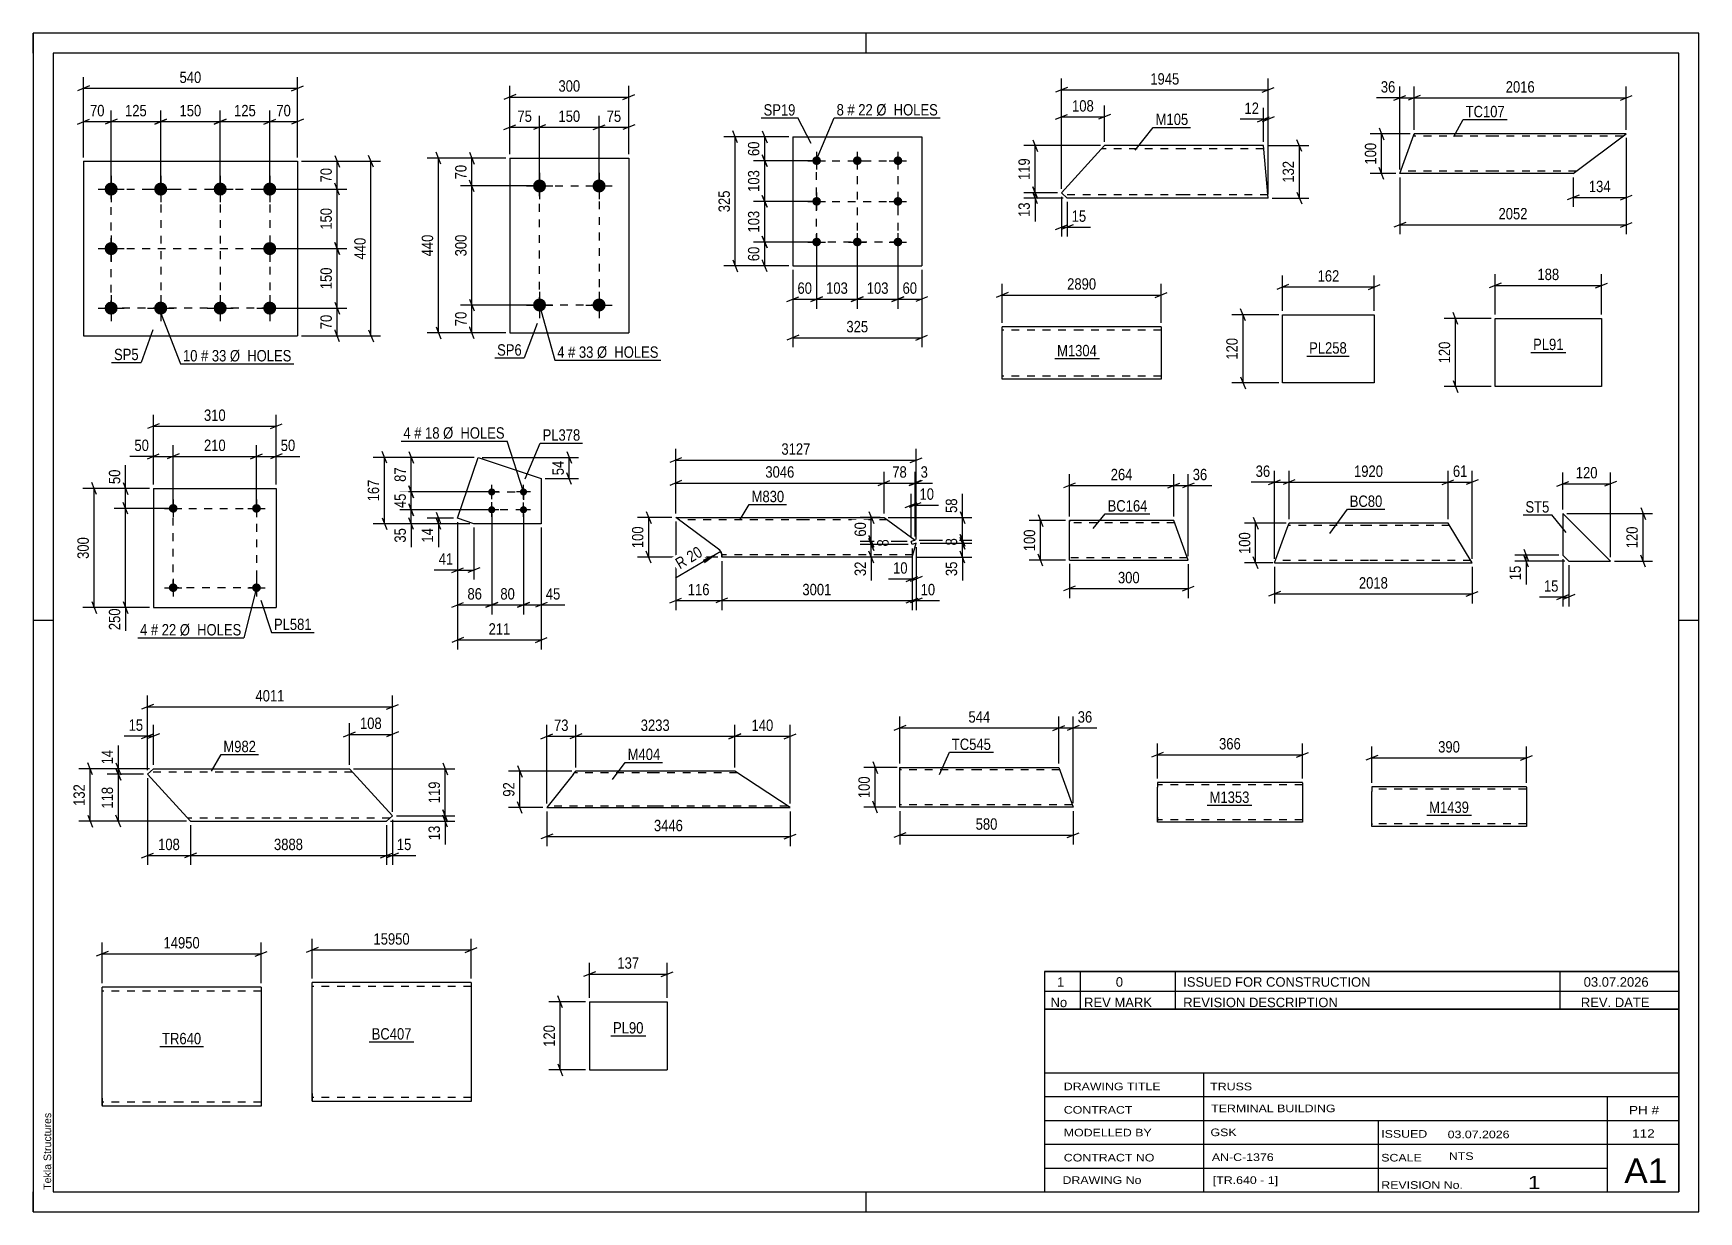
# Model space of a CAD drawing. Header units: millimetres. Extents: x 0 to 420, y 0 to 297.
import ezdxf

# ---------------------------------------------------------------- set-up
doc = ezdxf.new("R2010")
doc.units = ezdxf.units.MM
doc.linetypes.add('DXK_LINE_DOT2', pattern=[3.9198, 1.9599, -1.9599])
doc.styles.add('Arial', font='ARIAL.TTF', dxfattribs={"height": 0.2})
doc.styles.add('Arial Narrow', font='ARIALN.TTF', dxfattribs={"height": 0.2})

# ---------------------------------------------------------------- blocks, each defined once
blk = doc.blocks.new('Unknown-761549594-17894 - 16866')
at = {"color": 7, "linetype": 'Continuous'}
for p, q in [((255, 51.05), (255, 5)), ((255, 51.05), (415, 51.05)), ((415, 51), (415, 5)), ((255, 35), (415, 35)), ((295.14, 35), (295.14, 5)), ((255, 29), (415, 29)), ((397, 5.05), (397, 29.05)), ((255, 23), (415, 23)), ((339.14, 23), (339.14, 5)), ((255, 17), (415, 17)), ((255, 11), (397, 11)), ((255, 5), (415, 5))]:
    blk.add_line(p, q, dxfattribs=at)
at = {"color": 7, "style": 'Arial Narrow'}
for s, height, width, p in [('DRAWING TITLE', 1.9089, 1.425378, (259.88, 30.61)), ('TRUSS', 1.909, 1.425378, (296.81, 30.59)), ('CONTRACT', 1.909, 1.425378, (259.88, 24.71)), ('TERMINAL BUILDING', 1.9089, 1.425378, (297.06, 25.07)), ('MODELLED BY', 1.9089, 1.425378, (259.88, 18.98)), ('GSK', 1.909, 1.425378, (296.88, 19.04)), ('ISSUED', 1.909, 1.425378, (339.94, 18.64)), ('03.07.2026', 1.909, 1.425378, (356.69, 18.52)), ('CONTRACT NO', 1.9089, 1.425378, (259.88, 12.66)), ('AN-C-1376', 1.909, 1.425378, (297.23, 12.78)), ('SCALE', 1.909, 1.425378, (339.94, 12.65)), ('A1', 6.204, 1.25, (401.24, 7.2)), ('DRAWING No', 1.909, 1.425378, (259.56, 7)), ('[TR.640 - 1]', 1.9089, 1.425378, (297.46, 6.99)), ('1', 3.34, 1.5, (376.91, 5.68)), ('REVISION No.', 1.9089, 1.425378, (339.94, 5.77))]:
    blk.add_text(s, height=height, dxfattribs=dict(at, width=width)).set_placement(p)
at = {"color": 7, "linetype": 'Continuous', "style": 'Arial Narrow'}
for s, height, width, p in [('PH #', 2.1, 1.42538, (402.4, 24.55)), ('112', 2.1, 1.42538, (403.19, 18.65)), ('NTS', 1.909, 1.425378, (357, 13.05))]:
    blk.add_text(s, height=height, dxfattribs=dict(at, width=width)).set_placement(p)
blk = doc.blocks.new('Unknown-761549594-1133 - 16866')
at = {"color": 5, "linetype": 'Continuous'}
for p, q in [((420, 297), (0, 297)), ((0, 297), (0, 0)), ((0, 292), (0, 297)), ((210, 292), (210, 297)), ((420, 0), (420, 297)), ((415, 292), (5, 292)), ((5, 292), (5, 5)), ((415, 5), (415, 292)), ((5, 149), (0, 149)), ((420, 149), (415, 149)), ((0, 0), (0, 5)), ((5, 5), (415, 5)), ((210, 0), (210, 5)), ((0, 0), (420, 0))]:
    blk.add_line(p, q, dxfattribs=at)
at = {"color": 174, "linetype": 'Continuous', "style": 'Arial'}
blk.add_text('Tekla Structures', height=1.9102, rotation=90, dxfattribs=at).set_placement((4.5, 5.5))
blk = doc.blocks.new('Unknown-761549594-17895 - 16866')
at = {"color": 7, "linetype": 'Continuous'}
for p, q in [((255, 60.55), (415, 60.55)), ((415, 60.55), (255, 60.55)), ((255, 60.55), (255, 55.55)), ((264, 60.55), (264, 55.55)), ((288, 60.55), (288, 55.55)), ((385, 60.55), (385, 55.55)), ((415, 60.55), (415, 55.55)), ((255, 55.55), (415, 55.55)), ((255, 55.55), (255, 51.05)), ((255, 55.55), (415, 55.55)), ((264, 55.55), (264, 51.05)), ((288, 55.55), (288, 51.05)), ((385, 55.55), (385, 51.05)), ((415, 55.55), (415, 51.05)), ((415, 51.05), (255, 51.05))]:
    blk.add_line(p, q, dxfattribs=at)
at = {"color": 7, "linetype": 'Continuous', "style": 'Arial Narrow'}
for s, height, width, p in [('1', 2.39, 1.196471, (258.16, 56.7)), ('0', 2.39, 1.196471, (273, 56.7)), ('ISSUED FOR CONSTRUCTION', 2.3861, 1.196471, (290, 56.7)), ('03.07.2026', 2.386, 1.196471, (391, 56.7)), ('No', 2.386, 1.2, (256.54, 51.55)), ('REV MARK', 2.386, 1.2, (265, 51.55)), ('REVISION DESCRIPTION', 2.3861, 1.2, (290, 51.55)), ('REV. DATE', 2.386, 1.2, (390.28, 51.55))]:
    blk.add_text(s, height=height, dxfattribs=dict(at, width=width)).set_placement(p)
blk = doc.blocks.new('Part-761549594-15569 - 15568')
at = {"color": 2, "linetype": 'Continuous'}
for p, q in [((218.53, 110.77), (218.53, 111.97)), ((218.53, 111.97), (238.53, 111.97)), ((218.53, 101.97), (218.53, 110.77)), ((238.63, 111.97), (258.63, 111.97)), ((258.63, 111.97), (261.83, 103.17)), ((238.53, 101.97), (218.53, 101.97)), ((262.27, 101.97), (238.63, 101.97)), ((261.83, 103.17), (262.27, 101.97))]:
    blk.add_line(p, q, dxfattribs=at)
at = {"color": 7, "linetype": 'DXK_LINE_DOT2'}
for p, q in [((218.53, 111.97), (218.53, 111.88)), ((218.53, 111.88), (218.53, 111.62)), ((238.53, 111.37), (218.53, 111.37)), ((258.85, 111.37), (238.63, 111.37)), ((218.53, 102.71), (218.53, 102.61)), ((218.53, 102.61), (218.53, 102.71)), ((218.53, 102.61), (218.53, 102.57)), ((218.53, 102.57), (218.53, 102.61)), ((238.53, 102.57), (218.53, 102.57)), ((262.05, 102.57), (238.63, 102.57))]:
    blk.add_line(p, q, dxfattribs=at)
blk = doc.blocks.new('Part-761549594-7292 - 7291')
at = {"color": 2, "linetype": 'Continuous'}
for p, q in [((259.29, 256.83), (270.13, 268.69)), ((290.13, 268.69), (270.13, 268.69)), ((310.23, 268.69), (290.23, 268.69)), ((311.42, 255.49), (310.23, 268.69)), ((260.75, 255.49), (259.29, 256.83)), ((290.13, 255.49), (260.75, 255.49)), ((311.42, 255.49), (290.23, 255.49))]:
    blk.add_line(p, q, dxfattribs=at)
at = {"color": 7, "linetype": 'DXK_LINE_DOT2'}
for p, q in [((290.13, 267.89), (269.4, 267.89)), ((310.3, 267.89), (290.23, 267.89)), ((290.13, 256.29), (259.87, 256.29)), ((311.35, 256.29), (290.23, 256.29)), ((311.35, 256.29), (311.35, 256.35))]:
    blk.add_line(p, q, dxfattribs=at)
blk = doc.blocks.new('Part-761549594-15553 - 15552')
at = {"color": 2, "linetype": 'Continuous'}
for p, q in [((172.84, 166.98), (162.01, 174.98)), ((162.01, 174.98), (194.45, 174.98)), ((194.55, 174.98), (214.55, 174.98)), ((214.55, 174.98), (222.37, 169.21)), ((222.37, 169.21), (221.41, 168.95)), ((221.61, 168.18), (221.41, 168.95)), ((222.65, 168.46), (221.61, 168.18)), ((221.63, 164.98), (222.65, 168.46)), ((172.84, 166.98), (173.37, 166.41)), ((173.37, 166.41), (173.45, 166.18)), ((173.45, 166.18), (173.63, 165.67)), ((173.63, 165.67), (173.6, 164.98)), ((194.45, 164.98), (173.6, 164.98)), ((221.63, 164.98), (194.55, 164.98))]:
    blk.add_line(p, q, dxfattribs=at)
at = {"color": 7, "linetype": 'DXK_LINE_DOT2'}
for p, q in [((194.45, 174.38), (162.82, 174.38)), ((215.36, 174.38), (194.55, 174.38)), ((173.37, 166.41), (172.84, 166.98)), ((173.37, 166.41), (172.84, 166.98)), ((172.84, 166.98), (173.37, 166.41)), ((173.45, 166.18), (173.37, 166.41)), ((173.45, 166.18), (173.37, 166.41)), ((173.37, 166.41), (173.45, 166.18)), ((173.63, 165.67), (173.45, 166.18)), ((173.63, 165.67), (173.6, 165.76)), ((173.6, 165.76), (173.63, 165.67)), ((173.6, 165.07), (173.63, 165.67)), ((173.6, 164.98), (173.6, 165.07)), ((173.63, 165.63), (173.63, 165.67)), ((173.63, 165.67), (173.63, 165.63)), ((173.63, 165.58), (173.63, 165.63)), ((173.63, 165.58), (173.63, 165.63)), ((194.45, 165.58), (173.63, 165.58)), ((221.8, 165.58), (194.55, 165.58))]:
    blk.add_line(p, q, dxfattribs=at)
blk = doc.blocks.new('Part-761549594-9192 - 9191')
at = {"color": 2, "linetype": 'Continuous'}
for p, q in [((136.16, 110.19), (129.48, 101.84)), ((136.16, 110.19), (136.8, 110.99)), ((156.8, 110.99), (136.8, 110.99)), ((176.9, 110.99), (156.9, 110.99)), ((190.87, 101.84), (176.9, 110.99)), ((129.48, 101.84), (156.8, 101.84)), ((156.9, 101.84), (190.87, 101.84))]:
    blk.add_line(p, q, dxfattribs=at)
at = {"color": 7, "linetype": 'DXK_LINE_DOT2'}
for p, q in [((156.8, 110.59), (136.48, 110.59)), ((136.75, 110.93), (136.61, 110.76)), ((136.8, 110.99), (136.75, 110.93)), ((177.51, 110.59), (156.9, 110.59)), ((156.8, 102.24), (129.8, 102.24)), ((190.26, 102.24), (156.9, 102.24))]:
    blk.add_line(p, q, dxfattribs=at)
blk = doc.blocks.new('Part-761549594-15542 - 15541')
at = {"color": 2, "linetype": 'Continuous'}
for p, q in [((344.62, 261.66), (347.82, 270.46)), ((347.82, 270.46), (348.26, 271.66)), ((368.26, 271.66), (348.26, 271.66)), ((401.74, 271.66), (368.36, 271.66)), ((388.36, 261.66), (401.74, 271.66)), ((368.26, 261.66), (344.62, 261.66)), ((388.36, 261.66), (368.36, 261.66))]:
    blk.add_line(p, q, dxfattribs=at)
at = {"color": 7, "linetype": 'DXK_LINE_DOT2'}
for p, q in [((368.26, 271.06), (348.04, 271.06)), ((348.23, 271.57), (348.13, 271.31)), ((348.26, 271.66), (348.23, 271.57)), ((400.93, 271.06), (368.36, 271.06)), ((344.62, 261.66), (344.65, 261.75)), ((368.26, 262.26), (344.84, 262.26)), ((389.16, 262.26), (368.36, 262.26))]:
    blk.add_line(p, q, dxfattribs=at)
blk = doc.blocks.new('Part-761549594-7305 - 7304')
at = {"color": 2, "linetype": 'Continuous'}
for p, q in [((264.34, 223), (244.34, 223)), ((244.34, 211.4), (244.34, 223)), ((284.44, 223), (264.44, 223)), ((284.44, 223), (284.44, 222.88)), ((284.44, 222.88), (284.44, 209.8)), ((244.34, 209.8), (244.34, 211.4)), ((264.34, 209.8), (244.34, 209.8)), ((284.44, 209.8), (264.44, 209.8))]:
    blk.add_line(p, q, dxfattribs=at)
at = {"color": 7, "linetype": 'DXK_LINE_DOT2'}
for p, q in [((264.34, 222.2), (244.34, 222.2)), ((284.44, 222.2), (264.44, 222.2)), ((244.34, 209.93), (244.34, 211.4)), ((244.34, 210.6), (244.34, 210.67)), ((264.34, 210.6), (244.34, 210.6)), ((284.44, 210.6), (264.44, 210.6)), ((284.44, 210.6), (284.44, 210.67))]:
    blk.add_line(p, q, dxfattribs=at)
blk = doc.blocks.new('Part-761549594-15561 - 15560')
at = {"color": 2, "linetype": 'Continuous'}
for p, q in [((313.05, 163.51), (316.25, 172.31)), ((316.25, 172.31), (316.69, 173.51)), ((336.69, 173.51), (316.69, 173.51)), ((356.79, 173.51), (336.79, 173.51)), ((362.88, 163.51), (356.79, 173.51)), ((313.05, 163.51), (336.69, 163.51)), ((336.79, 163.51), (362.88, 163.51))]:
    blk.add_line(p, q, dxfattribs=at)
at = {"color": 7, "linetype": 'DXK_LINE_DOT2'}
for p, q in [((336.69, 172.91), (316.47, 172.91)), ((316.65, 173.42), (316.56, 173.16)), ((316.69, 173.51), (316.65, 173.42)), ((357.15, 172.91), (336.79, 172.91)), ((336.69, 164.11), (313.27, 164.11)), ((362.52, 164.11), (336.79, 164.11)), ((313.05, 163.51), (313.08, 163.6))]:
    blk.add_line(p, q, dxfattribs=at)
blk = doc.blocks.new('Part-761549594-7285 - 7284')
at = {"color": 2, "linetype": 'Continuous'}
for p, q in [((30.31, 111.61), (28.81, 110.24)), ((28.81, 110.24), (39.62, 98.41)), ((30.31, 111.61), (59.62, 111.61)), ((59.72, 111.61), (79.72, 111.61)), ((79.72, 111.61), (90.56, 99.75)), ((39.62, 98.41), (59.62, 98.41)), ((59.72, 98.41), (89.1, 98.41)), ((90.56, 99.75), (89.1, 98.41))]:
    blk.add_line(p, q, dxfattribs=at)
at = {"color": 7, "linetype": 'DXK_LINE_DOT2'}
for p, q in [((59.62, 110.81), (29.44, 110.81)), ((80.45, 110.81), (59.72, 110.81)), ((59.62, 99.21), (38.89, 99.21)), ((89.97, 99.21), (59.72, 99.21))]:
    blk.add_line(p, q, dxfattribs=at)
blk = doc.blocks.new('Part-761549594-15582 - 15581')
at = {"color": 2, "linetype": 'Continuous'}
for p, q in [((261.28, 173), (261.28, 174.2)), ((287.64, 174.2), (261.28, 174.2)), ((261.28, 165.4), (261.28, 173)), ((291.28, 164.2), (287.64, 174.2)), ((261.28, 164.29), (261.28, 165.4)), ((261.28, 164.2), (261.28, 164.29)), ((261.28, 164.2), (291.28, 164.2))]:
    blk.add_line(p, q, dxfattribs=at)
at = {"color": 7, "linetype": 'DXK_LINE_DOT2'}
for p, q in [((261.28, 174.2), (261.28, 174.11)), ((261.28, 174.11), (261.28, 173.85)), ((287.86, 173.6), (261.28, 173.6)), ((261.28, 164.55), (261.28, 165.4)), ((291.06, 164.8), (261.28, 164.8))]:
    blk.add_line(p, q, dxfattribs=at)
blk = doc.blocks.new('Part-761549594-7336 - 7335')
at = {"color": 2, "linetype": 'Continuous'}
for p, q in [((191.55, 270.9), (191.55, 238.4)), ((191.55, 270.9), (224.05, 270.9)), ((224.05, 270.9), (224.05, 238.4)), ((191.55, 238.4), (224.05, 238.4))]:
    blk.add_line(p, q, dxfattribs=at)
blk = doc.blocks.new('Bolt-761549594-7337 - 7335')
at = {"linetype": 'Continuous'}
for points in [[(197.55, 266, -1), (197.55, 263.8, -1)], [(207.8, 266, -1), (207.8, 263.8, -1)], [(218.05, 266, -1), (218.05, 263.8, -1)], [(197.55, 255.75, -1), (197.55, 253.55, -1)], [(218.05, 255.75, -1), (218.05, 253.55, -1)], [(197.55, 245.5, -1), (197.55, 243.3, -1)], [(207.8, 245.5, -1), (207.8, 243.3, -1)], [(218.05, 245.5, -1), (218.05, 243.3, -1)]]:
    blk.add_hatch(color=1, dxfattribs=at).paths.add_polyline_path(points)
at = {"color": 1, "linetype": 'Continuous'}
for p, q in [((195.35, 264.9), (199.75, 264.9)), ((197.55, 267.1), (197.55, 262.7)), ((205.6, 264.9), (210, 264.9)), ((207.8, 267.1), (207.8, 262.7)), ((215.85, 264.9), (220.25, 264.9)), ((218.05, 267.1), (218.05, 262.7)), ((197.55, 256.85), (197.55, 252.45)), ((218.05, 256.85), (218.05, 252.45)), ((195.35, 254.65), (199.75, 254.65)), ((215.85, 254.65), (220.25, 254.65)), ((195.35, 244.4), (199.75, 244.4)), ((197.55, 246.6), (197.55, 242.2)), ((205.6, 244.4), (210, 244.4)), ((207.8, 246.6), (207.8, 242.2)), ((215.85, 244.4), (220.25, 244.4)), ((218.05, 246.6), (218.05, 242.2))]:
    blk.add_line(p, q, dxfattribs=at)
blk = doc.blocks.new('Part-761549594-7345 - 7344')
at = {"color": 2, "linetype": 'Continuous'}
for p, q in [((140.25, 52.88), (140.25, 35.73)), ((140.25, 52.88), (159.84, 52.88)), ((159.84, 52.88), (159.84, 35.73)), ((140.25, 35.73), (159.84, 35.73))]:
    blk.add_line(p, q, dxfattribs=at)
blk = doc.blocks.new('Part-761549594-7352 - 7351')
at = {"color": 2, "linetype": 'Continuous'}
for p, q in [((368.66, 207.99), (368.66, 225.14)), ((368.66, 225.14), (395.49, 225.14)), ((395.49, 225.14), (395.49, 207.99)), ((395.49, 207.99), (368.66, 207.99))]:
    blk.add_line(p, q, dxfattribs=at)
blk = doc.blocks.new('Part-761549594-7365 - 7364')
at = {"color": 2, "linetype": 'Continuous'}
for p, q in [((37.36, 56.6), (17.36, 56.6)), ((17.36, 28.6), (17.36, 56.6)), ((57.46, 56.6), (37.46, 56.6)), ((57.46, 56.6), (57.46, 56.44)), ((57.46, 56.44), (57.46, 26.6)), ((17.36, 28.6), (17.36, 26.6)), ((37.36, 26.6), (17.36, 26.6)), ((57.46, 26.6), (37.46, 26.6))]:
    blk.add_line(p, q, dxfattribs=at)
at = {"color": 7, "linetype": 'DXK_LINE_DOT2'}
for p, q in [((37.36, 55.6), (17.36, 55.6)), ((57.46, 55.6), (37.46, 55.6)), ((17.36, 26.75), (17.36, 28.6)), ((17.36, 27.6), (17.36, 27.67)), ((37.36, 27.6), (17.36, 27.6)), ((57.46, 27.6), (37.46, 27.6)), ((57.46, 27.6), (57.46, 27.67))]:
    blk.add_line(p, q, dxfattribs=at)
blk = doc.blocks.new('Part-761549594-7378 - 7377')
at = {"color": 2, "linetype": 'Continuous'}
for p, q in [((120.18, 265.52), (120.18, 221.52)), ((120.18, 265.52), (150.18, 265.52)), ((150.18, 265.52), (150.18, 221.52)), ((120.18, 221.52), (150.18, 221.52))]:
    blk.add_line(p, q, dxfattribs=at)
blk = doc.blocks.new('Bolt-761549594-7379 - 7377')
at = {"linetype": 'Continuous'}
for points in [[(127.68, 260.17, -1), (127.68, 256.87, -1)], [(142.68, 260.17, -1), (142.68, 256.87, -1)], [(127.68, 230.17, -1), (127.68, 226.87, -1)], [(142.68, 230.17, -1), (142.68, 226.87, -1)]]:
    blk.add_hatch(color=1, dxfattribs=at).paths.add_polyline_path(points)
at = {"color": 1, "linetype": 'Continuous'}
for p, q in [((127.68, 261.82), (127.68, 255.22)), ((142.68, 261.82), (142.68, 255.22)), ((124.38, 258.52), (130.98, 258.52)), ((139.38, 258.52), (145.98, 258.52)), ((127.68, 231.82), (127.68, 225.22)), ((142.68, 231.82), (142.68, 225.22)), ((124.38, 228.52), (130.98, 228.52)), ((139.38, 228.52), (145.98, 228.52))]:
    blk.add_line(p, q, dxfattribs=at)
blk = doc.blocks.new('Bolt-761549594-7388 - 7386')
at = {"linetype": 'Continuous'}
for points in [[(19.63, 259.39, -1), (19.63, 256.09, -1)], [(32.13, 259.39, -1), (32.13, 256.09, -1)], [(47.13, 259.39, -1), (47.13, 256.09, -1)], [(59.63, 259.39, -1), (59.63, 256.09, -1)], [(19.63, 244.39, -1), (19.63, 241.09, -1)], [(59.63, 244.39, -1), (59.63, 241.09, -1)], [(19.63, 229.39, -1), (19.63, 226.09, -1)], [(32.13, 229.39, -1), (32.13, 226.09, -1)], [(47.13, 229.39, -1), (47.13, 226.09, -1)], [(59.63, 229.39, -1), (59.63, 226.09, -1)]]:
    blk.add_hatch(color=1, dxfattribs=at).paths.add_polyline_path(points)
at = {"color": 1, "linetype": 'Continuous'}
for p, q in [((19.63, 261.04), (19.63, 254.44)), ((32.13, 261.04), (32.13, 254.44)), ((47.13, 261.04), (47.13, 254.44)), ((59.63, 261.04), (59.63, 254.44)), ((16.33, 257.74), (22.93, 257.74)), ((28.83, 257.74), (35.43, 257.74)), ((43.83, 257.74), (50.43, 257.74)), ((56.33, 257.74), (62.93, 257.74)), ((19.63, 246.04), (19.63, 239.44)), ((59.63, 246.04), (59.63, 239.44)), ((16.33, 242.74), (22.93, 242.74)), ((56.33, 242.74), (62.93, 242.74)), ((19.63, 231.04), (19.63, 224.44)), ((32.13, 231.04), (32.13, 224.44)), ((47.13, 231.04), (47.13, 224.44)), ((59.63, 231.04), (59.63, 224.44)), ((16.33, 227.74), (22.93, 227.74)), ((28.83, 227.74), (35.43, 227.74)), ((43.83, 227.74), (50.43, 227.74)), ((56.33, 227.74), (62.93, 227.74))]:
    blk.add_line(p, q, dxfattribs=at)
blk = doc.blocks.new('Part-761549594-7387 - 7386')
at = {"color": 2, "linetype": 'Continuous'}
for p, q in [((12.63, 264.74), (12.63, 220.74)), ((12.63, 264.74), (66.63, 264.74)), ((66.63, 264.74), (66.63, 220.74)), ((12.63, 220.74), (66.63, 220.74))]:
    blk.add_line(p, q, dxfattribs=at)
blk = doc.blocks.new('Part-761549594-7396 - 7395')
at = {"color": 2, "linetype": 'Continuous'}
for p, q in [((385.75, 175.95), (385.75, 165.45)), ((385.75, 175.95), (397.75, 163.95)), ((385.75, 165.45), (387.25, 163.95)), ((387.25, 163.95), (397.75, 163.95))]:
    blk.add_line(p, q, dxfattribs=at)
blk = doc.blocks.new('Part-761549594-7434 - 7433')
at = {"color": 2, "linetype": 'Continuous'}
for p, q in [((315.08, 208.91), (315.08, 226.05)), ((315.08, 226.05), (338.19, 226.05)), ((338.19, 226.05), (338.19, 208.91)), ((338.19, 208.91), (315.08, 208.91))]:
    blk.add_line(p, q, dxfattribs=at)
blk = doc.blocks.new('Part-761549594-7448 - 7447')
at = {"color": 2, "linetype": 'Continuous'}
for p, q in [((283.48, 108.2), (283.48, 107)), ((320.09, 108.2), (283.48, 108.2)), ((283.48, 99.4), (283.48, 107)), ((320.09, 108.11), (320.09, 108.2)), ((320.09, 108.11), (320.09, 107)), ((320.09, 107), (320.09, 98.2)), ((283.48, 98.29), (283.48, 99.4)), ((283.48, 98.2), (283.48, 98.29)), ((320.09, 98.2), (283.48, 98.2))]:
    blk.add_line(p, q, dxfattribs=at)
at = {"color": 7, "linetype": 'DXK_LINE_DOT2'}
for p, q in [((320.09, 107.6), (283.48, 107.6)), ((320.09, 107.85), (320.09, 107)), ((283.48, 99.4), (283.48, 98.55)), ((283.48, 98.8), (283.48, 98.85)), ((320.09, 98.8), (283.48, 98.8)), ((283.48, 98.2), (283.48, 98.2)), ((320.09, 98.85), (320.09, 98.94)), ((320.09, 98.8), (320.09, 98.85)), ((320.09, 98.8), (320.09, 98.85))]:
    blk.add_line(p, q, dxfattribs=at)
blk = doc.blocks.new('Part-761549594-7455 - 7454')
at = {"color": 2, "linetype": 'Continuous'}
for p, q in [((30.28, 182.27), (30.28, 152.27)), ((30.28, 182.27), (61.28, 182.27)), ((61.28, 182.27), (61.28, 152.27)), ((30.28, 152.27), (61.28, 152.27))]:
    blk.add_line(p, q, dxfattribs=at)
blk = doc.blocks.new('Bolt-761549594-7456 - 7454')
at = {"linetype": 'Continuous'}
for points in [[(36.38, 157.27, -1), (34.18, 157.27, -1)], [(57.38, 157.27, -1), (55.18, 157.27, -1)]]:
    blk.add_hatch(color=1, dxfattribs=at).paths.add_polyline_path(points)
at = {"color": 1, "linetype": 'Continuous'}
for p, q in [((33.08, 157.27), (37.48, 157.27)), ((35.28, 159.47), (35.28, 155.07)), ((54.08, 157.27), (58.48, 157.27)), ((56.28, 159.47), (56.28, 155.07))]:
    blk.add_line(p, q, dxfattribs=at)
blk = doc.blocks.new('Bolt-761549594-7457 - 7454')
at = {"linetype": 'Continuous'}
for points in [[(36.38, 177.27, -1), (34.18, 177.27, -1)], [(57.38, 177.27, -1), (55.18, 177.27, -1)]]:
    blk.add_hatch(color=1, dxfattribs=at).paths.add_polyline_path(points)
at = {"color": 1, "linetype": 'Continuous'}
for p, q in [((33.08, 177.27), (37.48, 177.27)), ((35.28, 179.47), (35.28, 175.07)), ((54.08, 177.27), (58.48, 177.27)), ((56.28, 179.47), (56.28, 175.07))]:
    blk.add_line(p, q, dxfattribs=at)
blk = doc.blocks.new('Part-761549594-7466 - 7465')
at = {"color": 2, "linetype": 'Continuous'}
for p, q in [((337.54, 107.12), (337.54, 105.92)), ((376.55, 107.12), (337.54, 107.12)), ((337.54, 97.86), (337.54, 105.92)), ((376.55, 107.03), (376.55, 107.12)), ((376.55, 107.03), (376.55, 105.92)), ((376.55, 105.92), (376.55, 97.12)), ((337.54, 97.21), (337.54, 97.86)), ((337.54, 97.12), (337.54, 97.21)), ((376.55, 97.12), (337.54, 97.12))]:
    blk.add_line(p, q, dxfattribs=at)
at = {"color": 7, "linetype": 'DXK_LINE_DOT2'}
for p, q in [((376.55, 106.52), (337.54, 106.52)), ((376.55, 106.77), (376.55, 105.92)), ((337.54, 97.86), (337.54, 97.47)), ((337.54, 97.72), (337.54, 97.76)), ((376.55, 97.72), (337.54, 97.72)), ((337.54, 97.12), (337.54, 97.12)), ((376.55, 97.76), (376.55, 97.86)), ((376.55, 97.72), (376.55, 97.76)), ((376.55, 97.72), (376.55, 97.76))]:
    blk.add_line(p, q, dxfattribs=at)
blk = doc.blocks.new('Part-761549594-7486 - 7485')
at = {"color": 2, "linetype": 'Continuous'}
for p, q in [((90.31, 57.78), (70.31, 57.78)), ((70.31, 29.78), (70.31, 57.78)), ((110.41, 57.78), (90.41, 57.78)), ((110.41, 57.78), (110.41, 55.78)), ((110.41, 55.78), (110.41, 27.78)), ((70.31, 29.78), (70.31, 27.78)), ((90.31, 27.78), (70.31, 27.78)), ((110.41, 27.78), (90.41, 27.78))]:
    blk.add_line(p, q, dxfattribs=at)
at = {"color": 7, "linetype": 'DXK_LINE_DOT2'}
for p, q in [((90.31, 56.78), (70.31, 56.78)), ((110.41, 56.78), (90.41, 56.78)), ((70.31, 27.93), (70.31, 29.78)), ((70.31, 28.78), (70.31, 28.85)), ((90.31, 28.78), (70.31, 28.78)), ((110.41, 28.78), (90.41, 28.78)), ((110.41, 28.78), (110.41, 28.85))]:
    blk.add_line(p, q, dxfattribs=at)
blk = doc.blocks.new('Part-761549594-7495 - 7494')
at = {"color": 2, "linetype": 'Continuous'}
for p, q in [((107.01, 174.8), (112.18, 190.12)), ((112.18, 190.12), (128.07, 184.76)), ((128.07, 184.76), (128.12, 173.41)), ((111.12, 173.41), (107.01, 174.8)), ((128.12, 173.41), (111.12, 173.41))]:
    blk.add_line(p, q, dxfattribs=at)
blk = doc.blocks.new('Bolt-761549594-7496 - 7494')
at = {"linetype": 'Continuous'}
for points in [[(114.72, 181.41, -1), (116.52, 181.41, -1)], [(122.72, 181.41, -1), (124.52, 181.41, -1)], [(114.72, 176.91, -1), (116.52, 176.91, -1)], [(122.72, 176.91, -1), (124.52, 176.91, -1)]]:
    blk.add_hatch(color=1, dxfattribs=at).paths.add_polyline_path(points)
at = {"color": 1, "linetype": 'Continuous'}
for p, q in [((117.42, 181.41), (113.82, 181.41)), ((115.62, 179.61), (115.62, 183.21)), ((125.42, 181.41), (121.82, 181.41)), ((123.62, 179.61), (123.62, 183.21)), ((117.42, 176.91), (113.82, 176.91)), ((115.62, 175.11), (115.62, 178.71)), ((125.42, 176.91), (121.82, 176.91)), ((123.62, 175.11), (123.62, 178.71))]:
    blk.add_line(p, q, dxfattribs=at)
blk = doc.blocks.new('Rectangle-761549594-15460 - 7335')
at = {"color": 1, "linetype": 'DXK_LINE_DOT2'}
blk.add_lwpolyline([(197.55, 264.9), (218.05, 264.9), (218.05, 244.4), (197.55, 244.4), (197.55, 264.9)], close=True, dxfattribs=at)
blk = doc.blocks.new('Rectangle-761549594-9178 - 7377')
at = {"color": 1, "linetype": 'DXK_LINE_DOT2'}
blk.add_lwpolyline([(127.68, 258.52), (142.68, 258.52), (142.68, 228.52), (127.68, 228.52), (127.68, 258.52)], close=True, dxfattribs=at)
blk = doc.blocks.new('Rectangle-761549594-9145 - 7386')
at = {"color": 1, "linetype": 'DXK_LINE_DOT2'}
blk.add_lwpolyline([(19.63, 257.74), (59.63, 257.74), (59.63, 227.74), (19.63, 227.74), (19.63, 257.74)], close=True, dxfattribs=at)
blk = doc.blocks.new('Rectangle-761549594-15437 - 7454')
at = {"color": 1, "linetype": 'DXK_LINE_DOT2'}
blk.add_lwpolyline([(35.28, 177.27), (56.28, 177.27), (56.28, 157.27), (35.28, 157.27), (35.28, 177.27)], close=True, dxfattribs=at)
blk = doc.blocks.new('Rectangle-761549594-17547 - 7494')
at = {"color": 1, "linetype": 'DXK_LINE_DOT2'}
blk.add_lwpolyline([(115.62, 181.41), (123.62, 181.41), (123.62, 176.91), (115.62, 176.91), (115.62, 181.41)], close=True, dxfattribs=at)
blk = doc.blocks.new('Line-761549594-15470 - 7335')
at = {"color": 1, "linetype": 'DXK_LINE_DOT2'}
blk.add_line((207.8, 264.9), (207.8, 244.4), dxfattribs=at)
blk = doc.blocks.new('Line-761549594-9155 - 7386')
at = {"color": 1, "linetype": 'DXK_LINE_DOT2'}
blk.add_line((32.13, 257.74), (32.13, 227.74), dxfattribs=at)
blk = doc.blocks.new('Line-761549594-15477 - 7335')
at = {"color": 1, "linetype": 'DXK_LINE_DOT2'}
blk.add_line((197.55, 254.65), (218.05, 254.65), dxfattribs=at)
blk = doc.blocks.new('Line-761549594-9162 - 7386')
at = {"color": 1, "linetype": 'DXK_LINE_DOT2'}
blk.add_line((47.13, 257.74), (47.13, 227.74), dxfattribs=at)
blk = doc.blocks.new('Line-761549594-9169 - 7386')
at = {"color": 1, "linetype": 'DXK_LINE_DOT2'}
blk.add_line((19.63, 242.74), (59.63, 242.74), dxfattribs=at)
blk = doc.blocks.new('StraightDimension-761549594-16467 - 15568')
at = {"color": 7, "linetype": 'Continuous'}
for p, q in [((257.13, 121.32), (260.13, 122.52)), ((258.63, 112.97), (258.63, 124.77)), ((258.63, 121.92), (262.27, 121.92)), ((263.77, 122.52), (260.77, 121.32)), ((262.27, 102.97), (262.27, 124.77))]:
    blk.add_line(p, q, dxfattribs=at)
at = {"color": 0}
blk.add_wipeout([(267.65, 122.67), (267.65, 126.87), (262.8, 126.87), (262.8, 122.67)], dxfattribs=at)
at = {"color": 7, "linetype": 'Continuous'}
blk.add_line((262.27, 121.92), (268.18, 121.92), dxfattribs=at)
blk.add_line((262.27, 121.92), (268.18, 121.92), dxfattribs=at)
at = {"color": 3, "style": 'Arial Narrow'}
blk.add_text('36', height=2.863, dxfattribs=at).set_placement((263.4, 123.27))
blk = doc.blocks.new('StraightDimension-761549594-16492 - 15568')
at = {"color": 7, "linetype": 'Continuous'}
for p, q in [((218.53, 100.97), (218.53, 92.52)), ((262.27, 100.97), (262.27, 92.52)), ((220.03, 95.52), (217.03, 94.32)), ((218.53, 94.92), (262.27, 94.92)), ((260.77, 94.32), (263.77, 95.52))]:
    blk.add_line(p, q, dxfattribs=at)
at = {"color": 0}
blk.add_wipeout([(243.74, 95.67), (243.74, 99.87), (237.06, 99.87), (237.06, 95.67)], dxfattribs=at)
at = {"color": 3, "style": 'Arial Narrow'}
blk.add_text('580', height=2.863, dxfattribs=at).set_placement((237.66, 96.27))
blk = doc.blocks.new('StraightDimension-761549594-16468 - 15568')
at = {"color": 7, "linetype": 'Continuous'}
for p, q in [((220.03, 122.52), (217.03, 121.32)), ((218.53, 112.97), (218.53, 124.77)), ((218.53, 121.92), (258.63, 121.92)), ((257.13, 121.32), (260.13, 122.52)), ((258.63, 112.97), (258.63, 124.77))]:
    blk.add_line(p, q, dxfattribs=at)
at = {"color": 0}
blk.add_wipeout([(241.92, 122.67), (241.92, 126.87), (235.24, 126.87), (235.24, 122.67)], dxfattribs=at)
at = {"color": 3, "style": 'Arial Narrow'}
blk.add_text('544', height=2.863, dxfattribs=at).set_placement((235.84, 123.27))
blk = doc.blocks.new('StraightDimension-761549594-16503 - 15568')
at = {"color": 7, "linetype": 'Continuous'}
for p, q in [((211.7, 113.47), (212.9, 110.47)), ((217.85, 111.97), (209.45, 111.97)), ((212.3, 101.97), (212.3, 111.97)), ((217.53, 101.97), (209.45, 101.97)), ((212.9, 100.47), (211.7, 103.47))]:
    blk.add_line(p, q, dxfattribs=at)
at = {"color": 0}
blk.add_wipeout([(211.55, 110.31), (207.35, 110.31), (207.35, 103.63), (211.55, 103.63)], dxfattribs=at)
at = {"color": 3, "style": 'Arial Narrow'}
blk.add_text('100', height=2.863, rotation=90.0002, dxfattribs=at).set_placement((210.95, 104.23))
blk = doc.blocks.new('StraightDimension-761549594-7633 - 7291')
at = {"color": 7, "linetype": 'Continuous'}
for p, q in [((260.79, 283.34), (257.79, 282.14)), ((259.29, 257.83), (259.29, 285.59)), ((259.29, 282.74), (311.42, 282.74)), ((309.92, 282.14), (312.92, 283.34)), ((311.42, 256.49), (311.42, 285.59))]:
    blk.add_line(p, q, dxfattribs=at)
at = {"color": 0}
blk.add_wipeout([(289.61, 283.49), (289.61, 287.69), (281.1, 287.69), (281.1, 283.49)], dxfattribs=at)
at = {"color": 3, "style": 'Arial Narrow'}
blk.add_text('1945', height=2.863, dxfattribs=at).set_placement((281.7, 284.09))
blk = doc.blocks.new('StraightDimension-761549594-15225 - 7291')
at = {"color": 7, "linetype": 'Continuous'}
for p, q in [((252.06, 270.19), (253.26, 267.19)), ((269.13, 268.69), (249.81, 268.69)), ((252.66, 256.83), (252.66, 268.69)), ((258.29, 256.83), (249.81, 256.83)), ((253.26, 255.33), (252.06, 258.33))]:
    blk.add_line(p, q, dxfattribs=at)
at = {"color": 0}
blk.add_wipeout([(251.91, 266.1), (247.71, 266.1), (247.71, 259.42), (251.91, 259.42)], dxfattribs=at)
at = {"color": 3, "style": 'Arial Narrow'}
blk.add_text('119', height=2.863, rotation=90.0002, dxfattribs=at).set_placement((251.31, 260.02))
blk = doc.blocks.new('StraightDimension-761549594-7627 - 7291')
at = {"color": 7, "linetype": 'Continuous'}
for p, q in [((319.89, 267.19), (318.69, 270.19)), ((311.23, 268.69), (321.69, 268.69)), ((319.29, 255.49), (319.29, 268.69)), ((318.69, 256.99), (319.89, 253.99)), ((312.42, 255.49), (321.69, 255.49))]:
    blk.add_line(p, q, dxfattribs=at)
at = {"color": 0}
blk.add_wipeout([(318.54, 265.44), (314.34, 265.44), (314.34, 258.75), (318.54, 258.75)], dxfattribs=at)
at = {"color": 3, "style": 'Arial Narrow'}
blk.add_text('132', height=2.863, rotation=90.0002, dxfattribs=at).set_placement((317.94, 259.35))
blk = doc.blocks.new('StraightDimension-761549594-7611 - 7291')
at = {"color": 7, "linetype": 'Continuous'}
for p, q in [((259.29, 257.83), (259.29, 278.78)), ((270.13, 269.69), (270.13, 278.78)), ((257.79, 275.33), (260.79, 276.53)), ((259.29, 275.93), (270.13, 275.93)), ((271.63, 276.53), (268.63, 275.33))]:
    blk.add_line(p, q, dxfattribs=at)
at = {"color": 0}
blk.add_wipeout([(268.05, 276.68), (268.05, 280.88), (261.37, 280.88), (261.37, 276.68)], dxfattribs=at)
at = {"color": 3, "style": 'Arial Narrow'}
blk.add_text('108', height=2.863, dxfattribs=at).set_placement((261.97, 277.28))
blk = doc.blocks.new('StraightDimension-761549594-7615 - 7291')
at = {"color": 7, "linetype": 'Continuous'}
for p, q in [((259.29, 255.83), (259.29, 245.75)), ((260.75, 254.49), (260.75, 245.75)), ((257.79, 247.55), (260.79, 248.75)), ((262.25, 248.75), (259.25, 247.55)), ((259.29, 248.15), (260.75, 248.15))]:
    blk.add_line(p, q, dxfattribs=at)
at = {"color": 0}
blk.add_wipeout([(266.13, 248.9), (266.13, 253.1), (261.27, 253.1), (261.27, 248.9)], dxfattribs=at)
at = {"color": 7, "linetype": 'Continuous'}
blk.add_line((260.75, 248.15), (266.65, 248.15), dxfattribs=at)
blk.add_line((260.75, 248.15), (266.65, 248.15), dxfattribs=at)
at = {"color": 3, "style": 'Arial Narrow'}
blk.add_text('15', height=2.863, dxfattribs=at).set_placement((261.87, 249.5))
blk = doc.blocks.new('StraightDimension-761549594-7607 - 7291')
at = {"color": 7, "linetype": 'Continuous'}
for p, q in [((310.23, 269.69), (310.23, 278.18)), ((311.42, 256.49), (311.42, 278.18)), ((308.73, 274.73), (311.73, 275.93)), ((312.92, 275.93), (309.92, 274.73)), ((310.23, 275.33), (311.42, 275.33))]:
    blk.add_line(p, q, dxfattribs=at)
at = {"color": 0}
blk.add_wipeout([(309.71, 276.08), (309.71, 280.28), (304.85, 280.28), (304.85, 276.08)], dxfattribs=at)
at = {"color": 7, "linetype": 'Continuous'}
blk.add_line((310.23, 275.33), (304.33, 275.33), dxfattribs=at)
blk.add_line((310.23, 275.33), (304.33, 275.33), dxfattribs=at)
at = {"color": 3, "style": 'Arial Narrow'}
blk.add_text('12', height=2.863, dxfattribs=at).set_placement((305.45, 276.68))
blk = doc.blocks.new('StraightDimension-761549594-15226 - 7291')
at = {"color": 7, "linetype": 'Continuous'}
for p, q in [((258.29, 256.83), (249.81, 256.83)), ((252.06, 258.33), (253.26, 255.33)), ((253.26, 253.99), (252.06, 256.99)), ((252.66, 255.49), (252.66, 256.83)), ((259.75, 255.49), (249.81, 255.49))]:
    blk.add_line(p, q, dxfattribs=at)
at = {"color": 0}
blk.add_wipeout([(251.91, 254.97), (247.71, 254.97), (247.71, 250.11), (251.91, 250.11)], dxfattribs=at)
at = {"color": 7, "linetype": 'Continuous'}
blk.add_line((252.66, 255.49), (252.66, 249.59), dxfattribs=at)
blk.add_line((252.66, 255.49), (252.66, 249.59), dxfattribs=at)
at = {"color": 3, "style": 'Arial Narrow'}
blk.add_text('13', height=2.863, rotation=90.0002, dxfattribs=at).set_placement((251.31, 250.71))
blk = doc.blocks.new('StraightDimension-761549594-15734 - 15552')
at = {"color": 7, "linetype": 'Continuous'}
for p, q in [((221.63, 163.98), (221.63, 151.62)), ((222.65, 167.46), (222.65, 151.62)), ((220.13, 153.42), (223.13, 154.62)), ((224.15, 154.62), (221.15, 153.42)), ((221.63, 154.02), (222.65, 154.02))]:
    blk.add_line(p, q, dxfattribs=at)
at = {"color": 0}
blk.add_wipeout([(228.03, 154.77), (228.03, 158.97), (223.18, 158.97), (223.18, 154.77)], dxfattribs=at)
at = {"color": 7, "linetype": 'Continuous'}
blk.add_line((222.65, 154.02), (228.56, 154.02), dxfattribs=at)
blk.add_line((222.65, 154.02), (228.56, 154.02), dxfattribs=at)
at = {"color": 3, "style": 'Arial Narrow'}
blk.add_text('10', height=2.863, dxfattribs=at).set_placement((223.78, 155.37))
blk = doc.blocks.new('StraightDimension-761549594-15662 - 15552')
at = {"color": 7, "linetype": 'Continuous'}
for p, q in [((222.37, 170.21), (222.37, 186.51)), ((222.65, 169.46), (222.65, 186.51)), ((220.87, 183.06), (223.87, 184.26)), ((224.15, 184.26), (221.15, 183.06)), ((222.37, 183.66), (222.65, 183.66))]:
    blk.add_line(p, q, dxfattribs=at)
at = {"color": 0}
blk.add_wipeout([(226.2, 184.41), (226.2, 188.61), (223.18, 188.61), (223.18, 184.41)], dxfattribs=at)
at = {"color": 7, "linetype": 'Continuous'}
blk.add_line((222.65, 183.66), (226.73, 183.66), dxfattribs=at)
blk.add_line((222.65, 183.66), (226.73, 183.66), dxfattribs=at)
at = {"color": 3, "style": 'Arial Narrow'}
blk.add_text('3', height=2.86, dxfattribs=at).set_placement((223.78, 185.01))
blk = doc.blocks.new('StraightDimension-761549594-15589 - 15552')
at = {"color": 7, "linetype": 'Continuous'}
for p, q in [((163.51, 190.04), (160.51, 188.84)), ((162.01, 175.98), (162.01, 192.29)), ((162.01, 189.44), (222.65, 189.44)), ((221.15, 188.84), (224.15, 190.04)), ((222.65, 169.46), (222.65, 192.29))]:
    blk.add_line(p, q, dxfattribs=at)
at = {"color": 0}
blk.add_wipeout([(196.58, 190.19), (196.58, 194.39), (188.07, 194.39), (188.07, 190.19)], dxfattribs=at)
at = {"color": 3, "style": 'Arial Narrow'}
blk.add_text('3127', height=2.863, dxfattribs=at).set_placement((188.67, 190.79))
blk = doc.blocks.new('StraightDimension-761549594-15735 - 15552')
at = {"color": 7, "linetype": 'Continuous'}
for p, q in [((173.6, 163.98), (173.6, 151.62)), ((221.63, 163.98), (221.63, 151.62)), ((175.1, 154.62), (172.1, 153.42)), ((173.6, 154.02), (221.63, 154.02)), ((220.13, 153.42), (223.13, 154.62))]:
    blk.add_line(p, q, dxfattribs=at)
at = {"color": 0}
blk.add_wipeout([(201.87, 154.77), (201.87, 158.97), (193.36, 158.97), (193.36, 154.77)], dxfattribs=at)
at = {"color": 3, "style": 'Arial Narrow'}
blk.add_text('3001', height=2.863, dxfattribs=at).set_placement((193.96, 155.37))
blk = doc.blocks.new('StraightDimension-761549594-15663 - 15552')
at = {"color": 7, "linetype": 'Continuous'}
for p, q in [((214.55, 175.98), (214.55, 186.51)), ((222.37, 170.21), (222.37, 186.51)), ((213.05, 183.06), (216.05, 184.26)), ((214.55, 183.66), (222.37, 183.66)), ((223.87, 184.26), (220.87, 183.06))]:
    blk.add_line(p, q, dxfattribs=at)
at = {"color": 0}
blk.add_wipeout([(220.89, 184.41), (220.89, 188.61), (216.03, 188.61), (216.03, 184.41)], dxfattribs=at)
at = {"color": 3, "style": 'Arial Narrow'}
blk.add_text('78', height=2.863, dxfattribs=at).set_placement((216.63, 185.01))
blk = doc.blocks.new('StraightDimension-761549594-15664 - 15552')
at = {"color": 7, "linetype": 'Continuous'}
for p, q in [((162.01, 175.98), (162.01, 186.51)), ((214.55, 175.98), (214.55, 186.51)), ((163.51, 184.26), (160.51, 183.06)), ((162.01, 183.66), (214.55, 183.66)), ((213.05, 183.06), (216.05, 184.26))]:
    blk.add_line(p, q, dxfattribs=at)
at = {"color": 0}
blk.add_wipeout([(192.53, 184.41), (192.53, 188.61), (184.02, 188.61), (184.02, 184.41)], dxfattribs=at)
at = {"color": 3, "style": 'Arial Narrow'}
blk.add_text('3046', height=2.863, dxfattribs=at).set_placement((184.62, 185.01))
blk = doc.blocks.new('StraightDimension-761549594-15736 - 15552')
at = {"color": 7, "linetype": 'Continuous'}
for p, q in [((162.01, 173.98), (162.01, 151.62)), ((173.6, 163.98), (173.6, 151.62)), ((160.51, 153.42), (163.51, 154.62)), ((162.01, 154.02), (173.6, 154.02)), ((175.1, 154.62), (172.1, 153.42))]:
    blk.add_line(p, q, dxfattribs=at)
at = {"color": 0}
blk.add_wipeout([(171.15, 154.77), (171.15, 158.97), (164.46, 158.97), (164.46, 154.77)], dxfattribs=at)
at = {"color": 3, "style": 'Arial Narrow'}
blk.add_text('116', height=2.863, dxfattribs=at).set_placement((165.06, 155.37))
blk = doc.blocks.new('StraightDimension-761549594-16259 - 15552')
at = {"color": 7, "linetype": 'Continuous'}
for p, q in [((154.6, 176.48), (155.8, 173.48)), ((161.01, 174.98), (152.35, 174.98)), ((155.2, 164.98), (155.2, 174.98)), ((172.6, 164.98), (152.35, 164.98)), ((155.8, 163.48), (154.6, 166.48))]:
    blk.add_line(p, q, dxfattribs=at)
at = {"color": 0}
blk.add_wipeout([(154.45, 173.33), (150.25, 173.33), (150.25, 166.64), (154.45, 166.64)], dxfattribs=at)
at = {"color": 3, "style": 'Arial Narrow'}
blk.add_text('100', height=2.863, rotation=90.0002, dxfattribs=at).set_placement((153.85, 167.24))
blk = doc.blocks.new('StraightDimension-761549594-16270 - 15552')
at = {"color": 7, "linetype": 'Continuous'}
for p, q in [((233.72, 176.48), (234.92, 173.48)), ((215.55, 174.98), (236.72, 174.98)), ((234.32, 169.21), (234.32, 174.98)), ((223.37, 169.21), (236.72, 169.21)), ((234.92, 167.71), (233.72, 170.71))]:
    blk.add_line(p, q, dxfattribs=at)
at = {"color": 0}
blk.add_wipeout([(233.57, 180.36), (229.37, 180.36), (229.37, 175.51), (233.57, 175.51)], dxfattribs=at)
at = {"color": 7, "linetype": 'Continuous'}
blk.add_line((234.32, 174.98), (234.32, 180.89), dxfattribs=at)
blk.add_line((234.32, 174.98), (234.32, 180.89), dxfattribs=at)
at = {"color": 3, "style": 'Arial Narrow'}
blk.add_text('58', height=2.863, rotation=90.0002, dxfattribs=at).set_placement((232.97, 176.11))
blk = doc.blocks.new('StraightDimension-761549594-16271 - 15552')
at = {"color": 7, "linetype": 'Continuous'}
for p, q in [((223.37, 169.21), (236.72, 169.21)), ((223.65, 168.46), (236.72, 168.46)), ((233.72, 170.71), (234.92, 167.71)), ((234.92, 166.96), (233.72, 169.96)), ((234.32, 168.46), (234.32, 169.21))]:
    blk.add_line(p, q, dxfattribs=at)
at = {"color": 0}
blk.add_wipeout([(233.57, 170.35), (229.37, 170.35), (229.37, 167.32), (233.57, 167.32)], dxfattribs=at)
at = {"color": 3, "style": 'Arial Narrow'}
blk.add_text('8', height=2.86, rotation=90.0002, dxfattribs=at).set_placement((232.97, 167.92))
blk = doc.blocks.new('StraightDimension-761549594-16272 - 15552')
at = {"color": 7, "linetype": 'Continuous'}
for p, q in [((223.65, 168.46), (236.72, 168.46)), ((233.72, 169.96), (234.92, 166.96)), ((234.32, 164.98), (234.32, 168.46)), ((222.63, 164.98), (236.72, 164.98)), ((234.92, 163.48), (233.72, 166.48))]:
    blk.add_line(p, q, dxfattribs=at)
at = {"color": 0}
blk.add_wipeout([(233.57, 164.46), (229.37, 164.46), (229.37, 159.6), (233.57, 159.6)], dxfattribs=at)
at = {"color": 7, "linetype": 'Continuous'}
blk.add_line((234.32, 164.98), (234.32, 159.08), dxfattribs=at)
blk.add_line((234.32, 164.98), (234.32, 159.08), dxfattribs=at)
at = {"color": 3, "style": 'Arial Narrow'}
blk.add_text('35', height=2.863, rotation=90.0002, dxfattribs=at).set_placement((232.97, 160.2))
blk = doc.blocks.new('StraightDimension-761549594-17564 - 15552')
at = {"color": 7, "linetype": 'Continuous'}
for p, q in [((221.41, 169.95), (221.41, 180.94)), ((222.37, 170.21), (222.37, 180.94)), ((219.91, 177.49), (222.91, 178.69)), ((223.87, 178.69), (220.87, 177.49)), ((221.41, 178.09), (222.37, 178.09))]:
    blk.add_line(p, q, dxfattribs=at)
at = {"color": 0}
blk.add_wipeout([(227.75, 178.84), (227.75, 183.04), (222.9, 183.04), (222.9, 178.84)], dxfattribs=at)
at = {"color": 7, "linetype": 'Continuous'}
blk.add_line((222.37, 178.09), (228.28, 178.09), dxfattribs=at)
blk.add_line((222.37, 178.09), (228.28, 178.09), dxfattribs=at)
at = {"color": 3, "style": 'Arial Narrow'}
blk.add_text('10', height=2.863, dxfattribs=at).set_placement((223.5, 179.44))
blk = doc.blocks.new('StraightDimension-761549594-17637 - 15552')
at = {"color": 7, "linetype": 'Continuous'}
for p, q in [((210.74, 176.48), (211.94, 173.48)), ((213.55, 174.98), (208.49, 174.98)), ((211.34, 168.95), (211.34, 174.98)), ((220.41, 168.95), (208.49, 168.95)), ((211.94, 167.45), (210.74, 170.45))]:
    blk.add_line(p, q, dxfattribs=at)
at = {"color": 0}
blk.add_wipeout([(210.59, 174.4), (206.39, 174.4), (206.39, 169.54), (210.59, 169.54)], dxfattribs=at)
at = {"color": 3, "style": 'Arial Narrow'}
blk.add_text('60', height=2.863, rotation=90.0002, dxfattribs=at).set_placement((209.99, 170.14))
blk = doc.blocks.new('StraightDimension-761549594-17638 - 15552')
at = {"color": 7, "linetype": 'Continuous'}
for p, q in [((220.41, 168.95), (208.94, 168.95)), ((220.61, 168.18), (208.94, 168.18)), ((210.74, 170.45), (211.94, 167.45)), ((211.94, 166.68), (210.74, 169.68)), ((211.34, 168.18), (211.34, 168.95))]:
    blk.add_line(p, q, dxfattribs=at)
at = {"color": 0}
blk.add_wipeout([(216.29, 170.08), (212.09, 170.08), (212.09, 167.05), (216.29, 167.05)], dxfattribs=at)
at = {"color": 3, "style": 'Arial Narrow'}
blk.add_text('8', height=2.86, rotation=90.0002, dxfattribs=at).set_placement((215.69, 167.65))
blk = doc.blocks.new('StraightDimension-761549594-17639 - 15552')
at = {"color": 7, "linetype": 'Continuous'}
for p, q in [((220.61, 168.18), (208.49, 168.18)), ((210.74, 169.68), (211.94, 166.68)), ((211.34, 164.98), (211.34, 168.18)), ((220.63, 164.98), (208.49, 164.98)), ((211.94, 163.48), (210.74, 166.48))]:
    blk.add_line(p, q, dxfattribs=at)
at = {"color": 0}
blk.add_wipeout([(210.59, 164.46), (206.39, 164.46), (206.39, 159.6), (210.59, 159.6)], dxfattribs=at)
at = {"color": 7, "linetype": 'Continuous'}
blk.add_line((211.34, 164.98), (211.34, 159.08), dxfattribs=at)
blk.add_line((211.34, 164.98), (211.34, 159.08), dxfattribs=at)
at = {"color": 3, "style": 'Arial Narrow'}
blk.add_text('32', height=2.863, rotation=90.0002, dxfattribs=at).set_placement((209.99, 160.2))
blk = doc.blocks.new('StraightDimension-761549594-17683 - 15552')
at = {"color": 7, "linetype": 'Continuous'}
for p, q in [((221.61, 167.18), (221.61, 157.06)), ((222.65, 167.46), (222.65, 157.06)), ((220.11, 158.86), (223.11, 160.06)), ((224.15, 160.06), (221.15, 158.86)), ((221.61, 159.46), (222.65, 159.46))]:
    blk.add_line(p, q, dxfattribs=at)
at = {"color": 0}
blk.add_wipeout([(221.09, 160.21), (221.09, 164.41), (216.23, 164.41), (216.23, 160.21)], dxfattribs=at)
at = {"color": 7, "linetype": 'Continuous'}
blk.add_line((221.61, 159.46), (215.71, 159.46), dxfattribs=at)
blk.add_line((221.61, 159.46), (215.71, 159.46), dxfattribs=at)
at = {"color": 3, "style": 'Arial Narrow'}
blk.add_text('10', height=2.863, dxfattribs=at).set_placement((216.83, 160.81))
blk = doc.blocks.new('RadiusDimension-761549594-17878 - 15552')
at = {"linetype": 'Continuous'}
blk.add_hatch(color=7, dxfattribs=at).paths.add_polyline_path([(168.82, 164.28), (173.37, 166.4), (169.33, 163.42)])
at = {"color": 7, "linetype": 'Continuous'}
blk.add_line((173.37, 166.4), (161.99, 159.66), dxfattribs=at)
blk.add_arc((171.67, 165.39), 1.97, 7.5267, 53.7161, dxfattribs=at)
at = {"color": 0}
blk.add_wipeout([(169.85, 165.18), (167.71, 168.8), (160.7, 164.65), (162.84, 161.04)], dxfattribs=at)
at = {"color": 3, "style": 'Arial Narrow'}
blk.add_text('R 20', height=2.863, rotation=30.6189, dxfattribs=at).set_placement((163.05, 161.86))
blk = doc.blocks.new('StraightDimension-761549594-16805 - 9191')
at = {"color": 7, "linetype": 'Continuous'}
for p, q in [((129.48, 100.84), (129.48, 92.15)), ((190.87, 100.84), (190.87, 92.15)), ((130.98, 95.15), (127.98, 93.95)), ((129.48, 94.55), (190.87, 94.55)), ((189.37, 93.95), (192.37, 95.15))]:
    blk.add_line(p, q, dxfattribs=at)
at = {"color": 0}
blk.add_wipeout([(164.43, 95.3), (164.43, 99.5), (155.92, 99.5), (155.92, 95.3)], dxfattribs=at)
at = {"color": 3, "style": 'Arial Narrow'}
blk.add_text('3446', height=2.863, dxfattribs=at).set_placement((156.52, 95.9))
blk = doc.blocks.new('StraightDimension-761549594-16766 - 9191')
at = {"color": 7, "linetype": 'Continuous'}
for p, q in [((176.9, 111.99), (176.9, 122.67)), ((190.87, 102.84), (190.87, 122.67)), ((178.4, 120.42), (175.4, 119.22)), ((176.9, 119.82), (190.87, 119.82)), ((189.37, 119.22), (192.37, 120.42))]:
    blk.add_line(p, q, dxfattribs=at)
at = {"color": 0}
blk.add_wipeout([(187.22, 120.57), (187.22, 124.77), (180.54, 124.77), (180.54, 120.57)], dxfattribs=at)
at = {"color": 3, "style": 'Arial Narrow'}
blk.add_text('140', height=2.863, dxfattribs=at).set_placement((181.14, 121.17))
blk = doc.blocks.new('StraightDimension-761549594-16767 - 9191')
at = {"color": 7, "linetype": 'Continuous'}
for p, q in [((136.8, 111.99), (136.8, 122.67)), ((176.9, 111.99), (176.9, 122.67)), ((138.3, 120.42), (135.3, 119.22)), ((136.8, 119.82), (176.9, 119.82)), ((175.4, 119.22), (178.4, 120.42))]:
    blk.add_line(p, q, dxfattribs=at)
at = {"color": 0}
blk.add_wipeout([(161.1, 120.57), (161.1, 124.77), (152.59, 124.77), (152.59, 120.57)], dxfattribs=at)
at = {"color": 3, "style": 'Arial Narrow'}
blk.add_text('3233', height=2.863, dxfattribs=at).set_placement((153.19, 121.17))
blk = doc.blocks.new('StraightDimension-761549594-16816 - 9191')
at = {"color": 7, "linetype": 'Continuous'}
for p, q in [((135.8, 110.99), (119.83, 110.99)), ((122.08, 112.49), (123.28, 109.49)), ((122.68, 101.84), (122.68, 110.99)), ((128.48, 101.84), (119.83, 101.84)), ((123.28, 100.34), (122.08, 103.34))]:
    blk.add_line(p, q, dxfattribs=at)
at = {"color": 0}
blk.add_wipeout([(121.93, 108.85), (117.73, 108.85), (117.73, 103.99), (121.93, 103.99)], dxfattribs=at)
at = {"color": 3, "style": 'Arial Narrow'}
blk.add_text('92', height=2.863, rotation=90.0002, dxfattribs=at).set_placement((121.33, 104.59))
blk = doc.blocks.new('StraightDimension-761549594-16768 - 9191')
at = {"color": 7, "linetype": 'Continuous'}
for p, q in [((129.48, 102.84), (129.48, 122.67)), ((136.8, 111.99), (136.8, 122.67)), ((127.98, 119.22), (130.98, 120.42)), ((129.48, 119.82), (136.8, 119.82)), ((138.3, 120.42), (135.3, 119.22))]:
    blk.add_line(p, q, dxfattribs=at)
at = {"color": 0}
blk.add_wipeout([(135.57, 120.57), (135.57, 124.77), (130.71, 124.77), (130.71, 120.57)], dxfattribs=at)
at = {"color": 3, "style": 'Arial Narrow'}
blk.add_text('73', height=2.863, dxfattribs=at).set_placement((131.31, 121.17))
blk = doc.blocks.new('StraightDimension-761549594-16382 - 15541')
at = {"color": 7, "linetype": 'Continuous'}
for p, q in [((348.26, 272.66), (348.26, 283.57)), ((401.74, 272.66), (401.74, 283.57)), ((349.76, 281.32), (346.76, 280.12)), ((348.26, 280.72), (401.74, 280.72)), ((400.24, 280.12), (403.24, 281.32))]:
    blk.add_line(p, q, dxfattribs=at)
at = {"color": 0}
blk.add_wipeout([(379.25, 281.47), (379.25, 285.67), (370.74, 285.67), (370.74, 281.47)], dxfattribs=at)
at = {"color": 3, "style": 'Arial Narrow'}
blk.add_text('2016', height=2.863, dxfattribs=at).set_placement((371.34, 282.07))
blk = doc.blocks.new('StraightDimension-761549594-16414 - 15541')
at = {"color": 7, "linetype": 'Continuous'}
for p, q in [((401.74, 270.66), (401.74, 253.23)), ((388.36, 260.66), (388.36, 253.23)), ((389.86, 256.23), (386.86, 255.03)), ((400.24, 255.03), (403.24, 256.23)), ((388.36, 255.63), (401.74, 255.63))]:
    blk.add_line(p, q, dxfattribs=at)
at = {"color": 0}
blk.add_wipeout([(398.39, 256.38), (398.39, 260.58), (391.7, 260.58), (391.7, 256.38)], dxfattribs=at)
at = {"color": 3, "style": 'Arial Narrow'}
blk.add_text('134', height=2.863, dxfattribs=at).set_placement((392.3, 256.98))
blk = doc.blocks.new('StraightDimension-761549594-16383 - 15541')
at = {"color": 7, "linetype": 'Continuous'}
for p, q in [((344.62, 262.66), (344.62, 283.57)), ((348.26, 272.66), (348.26, 283.57)), ((343.12, 280.12), (346.12, 281.32)), ((344.62, 280.72), (348.26, 280.72)), ((349.76, 281.32), (346.76, 280.12))]:
    blk.add_line(p, q, dxfattribs=at)
at = {"color": 0}
blk.add_wipeout([(344.09, 281.47), (344.09, 285.67), (339.24, 285.67), (339.24, 281.47)], dxfattribs=at)
at = {"color": 7, "linetype": 'Continuous'}
blk.add_line((344.62, 280.72), (338.71, 280.72), dxfattribs=at)
blk.add_line((344.62, 280.72), (338.71, 280.72), dxfattribs=at)
at = {"color": 3, "style": 'Arial Narrow'}
blk.add_text('36', height=2.863, dxfattribs=at).set_placement((339.84, 282.07))
blk = doc.blocks.new('StraightDimension-761549594-16451 - 15541')
at = {"color": 7, "linetype": 'Continuous'}
for p, q in [((339.42, 273.16), (340.62, 270.16)), ((347.26, 271.66), (337.17, 271.66)), ((340.02, 261.66), (340.02, 271.66)), ((343.62, 261.66), (337.17, 261.66)), ((340.62, 260.16), (339.42, 263.16))]:
    blk.add_line(p, q, dxfattribs=at)
at = {"color": 0}
blk.add_wipeout([(339.27, 270), (335.07, 270), (335.07, 263.32), (339.27, 263.32)], dxfattribs=at)
at = {"color": 3, "style": 'Arial Narrow'}
blk.add_text('100', height=2.863, rotation=90.0002, dxfattribs=at).set_placement((338.67, 263.92))
blk = doc.blocks.new('StraightDimension-761549594-16403 - 15541')
at = {"color": 7, "linetype": 'Continuous'}
for p, q in [((401.74, 270.66), (401.74, 246.36)), ((344.62, 260.66), (344.62, 246.36)), ((346.12, 249.36), (343.12, 248.16)), ((344.62, 248.76), (401.74, 248.76)), ((400.24, 248.16), (403.24, 249.36))]:
    blk.add_line(p, q, dxfattribs=at)
at = {"color": 0}
blk.add_wipeout([(377.43, 249.51), (377.43, 253.71), (368.92, 253.71), (368.92, 249.51)], dxfattribs=at)
at = {"color": 3, "style": 'Arial Narrow'}
blk.add_text('2052', height=2.863, dxfattribs=at).set_placement((369.52, 250.11))
blk = doc.blocks.new('StraightDimension-761549594-7637 - 7304')
at = {"color": 7, "linetype": 'Continuous'}
for p, q in [((245.84, 231.64), (242.84, 230.44)), ((244.34, 224), (244.34, 233.89)), ((244.34, 231.04), (284.44, 231.04)), ((282.94, 230.44), (285.94, 231.64)), ((284.44, 224), (284.44, 233.89))]:
    blk.add_line(p, q, dxfattribs=at)
at = {"color": 0}
blk.add_wipeout([(268.64, 231.79), (268.64, 235.99), (260.13, 235.99), (260.13, 231.79)], dxfattribs=at)
at = {"color": 3, "style": 'Arial Narrow'}
blk.add_text('2890', height=2.863, dxfattribs=at).set_placement((260.73, 232.39))
blk = doc.blocks.new('StraightDimension-761549594-17795 - 15560')
at = {"color": 7, "linetype": 'Continuous'}
for p, q in [((313.05, 164.51), (313.05, 186.71)), ((316.69, 174.51), (316.69, 186.71)), ((311.55, 183.26), (314.55, 184.46)), ((313.05, 183.86), (316.69, 183.86)), ((318.19, 184.46), (315.19, 183.26))]:
    blk.add_line(p, q, dxfattribs=at)
at = {"color": 0}
blk.add_wipeout([(312.52, 184.61), (312.52, 188.81), (307.67, 188.81), (307.67, 184.61)], dxfattribs=at)
at = {"color": 7, "linetype": 'Continuous'}
blk.add_line((313.05, 183.86), (307.14, 183.86), dxfattribs=at)
blk.add_line((313.05, 183.86), (307.14, 183.86), dxfattribs=at)
at = {"color": 3, "style": 'Arial Narrow'}
blk.add_text('36', height=2.863, dxfattribs=at).set_placement((308.27, 185.21))
blk = doc.blocks.new('StraightDimension-761549594-17794 - 15560')
at = {"color": 7, "linetype": 'Continuous'}
for p, q in [((316.69, 174.51), (316.69, 186.71)), ((356.79, 174.51), (356.79, 186.71)), ((318.19, 184.46), (315.19, 183.26)), ((316.69, 183.86), (356.79, 183.86)), ((355.29, 183.26), (358.29, 184.46))]:
    blk.add_line(p, q, dxfattribs=at)
at = {"color": 0}
blk.add_wipeout([(340.99, 184.61), (340.99, 188.81), (332.48, 188.81), (332.48, 184.61)], dxfattribs=at)
at = {"color": 3, "style": 'Arial Narrow'}
blk.add_text('1920', height=2.863, dxfattribs=at).set_placement((333.08, 185.21))
blk = doc.blocks.new('StraightDimension-761549594-17793 - 15560')
at = {"color": 7, "linetype": 'Continuous'}
for p, q in [((356.79, 174.51), (356.79, 186.71)), ((362.88, 164.51), (362.88, 186.71)), ((355.29, 183.26), (358.29, 184.46)), ((356.79, 183.86), (362.88, 183.86)), ((364.38, 184.46), (361.38, 183.26))]:
    blk.add_line(p, q, dxfattribs=at)
at = {"color": 0}
blk.add_wipeout([(362.26, 184.61), (362.26, 188.81), (357.41, 188.81), (357.41, 184.61)], dxfattribs=at)
at = {"color": 3, "style": 'Arial Narrow'}
blk.add_text('61', height=2.863, dxfattribs=at).set_placement((358.01, 185.21))
blk = doc.blocks.new('StraightDimension-761549594-16598 - 15560')
at = {"color": 7, "linetype": 'Continuous'}
for p, q in [((313.05, 162.51), (313.05, 153.3)), ((362.88, 162.51), (362.88, 153.3)), ((314.55, 156.3), (311.55, 155.1)), ((313.05, 155.7), (362.88, 155.7)), ((361.38, 155.1), (364.38, 156.3))]:
    blk.add_line(p, q, dxfattribs=at)
at = {"color": 0}
blk.add_wipeout([(342.22, 156.45), (342.22, 160.65), (333.71, 160.65), (333.71, 156.45)], dxfattribs=at)
at = {"color": 3, "style": 'Arial Narrow'}
blk.add_text('2018', height=2.863, dxfattribs=at).set_placement((334.31, 157.05))
blk = doc.blocks.new('StraightDimension-761549594-17782 - 15560')
at = {"color": 7, "linetype": 'Continuous'}
for p, q in [((315.96, 173.51), (305.42, 173.51)), ((307.67, 175.01), (308.87, 172.01)), ((308.27, 163.51), (308.27, 173.51)), ((308.87, 162.01), (307.67, 165.01)), ((312.56, 163.51), (305.42, 163.51))]:
    blk.add_line(p, q, dxfattribs=at)
at = {"color": 0}
blk.add_wipeout([(307.52, 171.85), (303.32, 171.85), (303.32, 165.17), (307.52, 165.17)], dxfattribs=at)
at = {"color": 3, "style": 'Arial Narrow'}
blk.add_text('100', height=2.863, rotation=90.0002, dxfattribs=at).set_placement((306.92, 165.77))
blk = doc.blocks.new('StraightDimension-761549594-17719 - 7284')
at = {"color": 7, "linetype": 'Continuous'}
for p, q in [((28.81, 109.24), (28.81, 87.39)), ((39.62, 97.41), (39.62, 87.39)), ((27.31, 89.19), (30.31, 90.39)), ((28.81, 89.79), (39.62, 89.79)), ((41.12, 90.39), (38.12, 89.19))]:
    blk.add_line(p, q, dxfattribs=at)
at = {"color": 0}
blk.add_wipeout([(37.55, 90.54), (37.55, 94.74), (30.87, 94.74), (30.87, 90.54)], dxfattribs=at)
at = {"color": 3, "style": 'Arial Narrow'}
blk.add_text('108', height=2.863, dxfattribs=at).set_placement((31.47, 91.14))
blk = doc.blocks.new('StraightDimension-761549594-7583 - 7284')
at = {"color": 7, "linetype": 'Continuous'}
for p, q in [((28.81, 111.24), (28.81, 122.71)), ((30.31, 112.61), (30.31, 122.71)), ((27.31, 119.26), (30.31, 120.46)), ((31.81, 120.46), (28.81, 119.26)), ((28.81, 119.86), (30.31, 119.86))]:
    blk.add_line(p, q, dxfattribs=at)
at = {"color": 0}
blk.add_wipeout([(28.28, 120.61), (28.28, 124.81), (23.43, 124.81), (23.43, 120.61)], dxfattribs=at)
at = {"color": 7, "linetype": 'Continuous'}
blk.add_line((28.81, 119.86), (22.9, 119.86), dxfattribs=at)
blk.add_line((28.81, 119.86), (22.9, 119.86), dxfattribs=at)
at = {"color": 3, "style": 'Arial Narrow'}
blk.add_text('15', height=2.863, dxfattribs=at).set_placement((24.03, 121.21))
blk = doc.blocks.new('StraightDimension-761549594-7603 - 7284')
at = {"color": 7, "linetype": 'Continuous'}
for p, q in [((30.31, 127.85), (27.31, 126.65)), ((28.81, 111.24), (28.81, 130.1)), ((28.81, 127.25), (90.56, 127.25)), ((89.06, 126.65), (92.06, 127.85)), ((90.56, 100.75), (90.56, 130.1))]:
    blk.add_line(p, q, dxfattribs=at)
at = {"color": 0}
blk.add_wipeout([(63.94, 128), (63.94, 132.2), (55.43, 132.2), (55.43, 128)], dxfattribs=at)
at = {"color": 3, "style": 'Arial Narrow'}
blk.add_text('4011', height=2.863, dxfattribs=at).set_placement((56.03, 128.6))
blk = doc.blocks.new('StraightDimension-761549594-7579 - 7284')
at = {"color": 7, "linetype": 'Continuous'}
for p, q in [((79.72, 112.61), (79.72, 123.16)), ((90.56, 100.75), (90.56, 123.16)), ((78.22, 119.71), (81.22, 120.91)), ((79.72, 120.31), (90.56, 120.31)), ((92.06, 120.91), (89.06, 119.71))]:
    blk.add_line(p, q, dxfattribs=at)
at = {"color": 0}
blk.add_wipeout([(88.48, 121.06), (88.48, 125.26), (81.79, 125.26), (81.79, 121.06)], dxfattribs=at)
at = {"color": 3, "style": 'Arial Narrow'}
blk.add_text('108', height=2.863, dxfattribs=at).set_placement((82.39, 121.66))
blk = doc.blocks.new('StraightDimension-761549594-15147 - 7284')
at = {"color": 7, "linetype": 'Continuous'}
for p, q in [((29.31, 111.61), (18.6, 111.61)), ((27.81, 110.24), (18.6, 110.24)), ((20.85, 113.11), (22.05, 110.11)), ((22.05, 108.74), (20.85, 111.74)), ((21.45, 110.24), (21.45, 111.61))]:
    blk.add_line(p, q, dxfattribs=at)
at = {"color": 0}
blk.add_wipeout([(20.7, 117), (16.5, 117), (16.5, 112.14), (20.7, 112.14)], dxfattribs=at)
at = {"color": 7, "linetype": 'Continuous'}
blk.add_line((21.45, 111.61), (21.45, 117.52), dxfattribs=at)
blk.add_line((21.45, 111.61), (21.45, 117.52), dxfattribs=at)
at = {"color": 3, "style": 'Arial Narrow'}
blk.add_text('14', height=2.863, rotation=90.0002, dxfattribs=at).set_placement((20.1, 112.74))
blk = doc.blocks.new('StraightDimension-761549594-15180 - 7284')
at = {"color": 7, "linetype": 'Continuous'}
for p, q in [((80.72, 111.61), (106.29, 111.61)), ((103.29, 113.11), (104.49, 110.11)), ((103.89, 99.75), (103.89, 111.61)), ((104.49, 98.25), (103.29, 101.25)), ((91.56, 99.75), (106.29, 99.75))]:
    blk.add_line(p, q, dxfattribs=at)
at = {"color": 0}
blk.add_wipeout([(103.14, 109.02), (98.94, 109.02), (98.94, 102.34), (103.14, 102.34)], dxfattribs=at)
at = {"color": 3, "style": 'Arial Narrow'}
blk.add_text('119', height=2.863, rotation=90.0002, dxfattribs=at).set_placement((102.54, 102.94))
blk = doc.blocks.new('StraightDimension-761549594-15148 - 7284')
at = {"color": 7, "linetype": 'Continuous'}
for p, q in [((27.81, 110.24), (18.6, 110.24)), ((20.85, 111.74), (22.05, 108.74)), ((21.45, 98.41), (21.45, 110.24)), ((38.62, 98.41), (18.6, 98.41)), ((22.05, 96.91), (20.85, 99.91))]:
    blk.add_line(p, q, dxfattribs=at)
at = {"color": 0}
blk.add_wipeout([(20.7, 107.67), (16.5, 107.67), (16.5, 100.99), (20.7, 100.99)], dxfattribs=at)
at = {"color": 3, "style": 'Arial Narrow'}
blk.add_text('118', height=2.863, rotation=90.0002, dxfattribs=at).set_placement((20.1, 101.59))
blk = doc.blocks.new('StraightDimension-761549594-15181 - 7284')
at = {"color": 7, "linetype": 'Continuous'}
for p, q in [((103.29, 101.25), (104.49, 98.25)), ((90.1, 98.41), (106.29, 98.41)), ((91.56, 99.75), (106.29, 99.75)), ((104.49, 96.91), (103.29, 99.91)), ((103.89, 98.41), (103.89, 99.75))]:
    blk.add_line(p, q, dxfattribs=at)
at = {"color": 0}
blk.add_wipeout([(103.14, 97.89), (98.94, 97.89), (98.94, 93.03), (103.14, 93.03)], dxfattribs=at)
at = {"color": 7, "linetype": 'Continuous'}
blk.add_line((103.89, 98.41), (103.89, 92.51), dxfattribs=at)
blk.add_line((103.89, 98.41), (103.89, 92.51), dxfattribs=at)
at = {"color": 3, "style": 'Arial Narrow'}
blk.add_text('13', height=2.863, rotation=90.0002, dxfattribs=at).set_placement((102.54, 93.63))
blk = doc.blocks.new('StraightDimension-761549594-17717 - 7284')
at = {"color": 7, "linetype": 'Continuous'}
for p, q in [((89.1, 97.41), (89.1, 87.39)), ((90.56, 98.75), (90.56, 87.39)), ((87.6, 89.19), (90.6, 90.39)), ((92.06, 90.39), (89.06, 89.19)), ((89.1, 89.79), (90.56, 89.79))]:
    blk.add_line(p, q, dxfattribs=at)
at = {"color": 0}
blk.add_wipeout([(95.94, 90.54), (95.94, 94.74), (91.08, 94.74), (91.08, 90.54)], dxfattribs=at)
at = {"color": 7, "linetype": 'Continuous'}
blk.add_line((90.56, 89.79), (96.46, 89.79), dxfattribs=at)
blk.add_line((90.56, 89.79), (96.46, 89.79), dxfattribs=at)
at = {"color": 3, "style": 'Arial Narrow'}
blk.add_text('15', height=2.863, dxfattribs=at).set_placement((91.68, 91.14))
blk = doc.blocks.new('StraightDimension-761549594-17718 - 7284')
at = {"color": 7, "linetype": 'Continuous'}
for p, q in [((39.62, 97.41), (39.62, 87.39)), ((89.1, 97.41), (89.1, 87.39)), ((41.12, 90.39), (38.12, 89.19)), ((39.62, 89.79), (89.1, 89.79)), ((87.6, 89.19), (90.6, 90.39))]:
    blk.add_line(p, q, dxfattribs=at)
at = {"color": 0}
blk.add_wipeout([(68.61, 90.54), (68.61, 94.74), (60.1, 94.74), (60.1, 90.54)], dxfattribs=at)
at = {"color": 3, "style": 'Arial Narrow'}
blk.add_text('3888', height=2.863, dxfattribs=at).set_placement((60.7, 91.14))
blk = doc.blocks.new('StraightDimension-761549594-17760 - 7284')
at = {"color": 7, "linetype": 'Continuous'}
for p, q in [((29.31, 111.61), (11.49, 111.61)), ((14.94, 110.11), (13.74, 113.11)), ((14.34, 98.41), (14.34, 111.61)), ((38.62, 98.41), (11.49, 98.41)), ((13.74, 99.91), (14.94, 96.91))]:
    blk.add_line(p, q, dxfattribs=at)
at = {"color": 0}
blk.add_wipeout([(13.59, 108.36), (9.39, 108.36), (9.39, 101.67), (13.59, 101.67)], dxfattribs=at)
at = {"color": 3, "style": 'Arial Narrow'}
blk.add_text('132', height=2.863, rotation=90.0002, dxfattribs=at).set_placement((12.99, 102.27))
blk = doc.blocks.new('StraightDimension-761549594-16732 - 15581')
at = {"color": 7, "linetype": 'Continuous'}
for p, q in [((261.28, 163.25), (261.28, 154.64)), ((291.28, 163.2), (291.28, 154.64)), ((262.78, 157.64), (259.78, 156.44)), ((261.28, 157.04), (291.28, 157.04)), ((289.78, 156.44), (292.78, 157.64))]:
    blk.add_line(p, q, dxfattribs=at)
at = {"color": 0}
blk.add_wipeout([(279.62, 157.79), (279.62, 161.99), (272.94, 161.99), (272.94, 157.79)], dxfattribs=at)
at = {"color": 3, "style": 'Arial Narrow'}
blk.add_text('300', height=2.863, dxfattribs=at).set_placement((273.54, 158.39))
blk = doc.blocks.new('StraightDimension-761549594-16695 - 15581')
at = {"color": 7, "linetype": 'Continuous'}
for p, q in [((287.64, 175.2), (287.64, 185.87)), ((291.28, 165.2), (291.28, 185.87)), ((286.14, 182.42), (289.14, 183.62)), ((287.64, 183.02), (291.28, 183.02)), ((292.78, 183.62), (289.78, 182.42))]:
    blk.add_line(p, q, dxfattribs=at)
at = {"color": 0}
blk.add_wipeout([(296.66, 183.77), (296.66, 187.97), (291.8, 187.97), (291.8, 183.77)], dxfattribs=at)
at = {"color": 7, "linetype": 'Continuous'}
blk.add_line((291.28, 183.02), (297.18, 183.02), dxfattribs=at)
blk.add_line((291.28, 183.02), (297.18, 183.02), dxfattribs=at)
at = {"color": 3, "style": 'Arial Narrow'}
blk.add_text('36', height=2.863, dxfattribs=at).set_placement((292.4, 184.37))
blk = doc.blocks.new('StraightDimension-761549594-16696 - 15581')
at = {"color": 7, "linetype": 'Continuous'}
for p, q in [((261.28, 175.2), (261.28, 185.87)), ((287.64, 175.2), (287.64, 185.87)), ((262.78, 183.62), (259.78, 182.42)), ((261.28, 183.02), (287.64, 183.02)), ((286.14, 182.42), (289.14, 183.62))]:
    blk.add_line(p, q, dxfattribs=at)
at = {"color": 0}
blk.add_wipeout([(277.8, 183.77), (277.8, 187.97), (271.12, 187.97), (271.12, 183.77)], dxfattribs=at)
at = {"color": 3, "style": 'Arial Narrow'}
blk.add_text('264', height=2.863, dxfattribs=at).set_placement((271.72, 184.37))
blk = doc.blocks.new('StraightDimension-761549594-16749 - 15581')
at = {"color": 7, "linetype": 'Continuous'}
for p, q in [((260.28, 174.2), (251.16, 174.2)), ((253.41, 175.7), (254.61, 172.7)), ((254.01, 164.2), (254.01, 174.2)), ((260.28, 164.2), (251.16, 164.2)), ((254.61, 162.7), (253.41, 165.7))]:
    blk.add_line(p, q, dxfattribs=at)
at = {"color": 0}
blk.add_wipeout([(253.26, 172.54), (249.06, 172.54), (249.06, 165.86), (253.26, 165.86)], dxfattribs=at)
at = {"color": 3, "style": 'Arial Narrow'}
blk.add_text('100', height=2.863, rotation=90.0002, dxfattribs=at).set_placement((252.66, 166.46))
blk = doc.blocks.new('StraightDimension-761549594-7657 - 7335')
at = {"color": 7, "linetype": 'Continuous'}
for p, q in [((190.55, 270.9), (181.6, 270.9)), ((183.85, 272.4), (185.05, 269.4)), ((184.45, 264.9), (184.45, 270.9)), ((196.55, 264.9), (181.6, 264.9)), ((185.05, 263.4), (183.85, 266.4))]:
    blk.add_line(p, q, dxfattribs=at)
at = {"color": 0}
blk.add_wipeout([(183.7, 270.32), (179.5, 270.32), (179.5, 265.47), (183.7, 265.47)], dxfattribs=at)
at = {"color": 3, "style": 'Arial Narrow'}
blk.add_text('60', height=2.863, rotation=90.0002, dxfattribs=at).set_placement((183.1, 266.07))
blk = doc.blocks.new('StraightDimension-761549594-7658 - 7335')
at = {"color": 7, "linetype": 'Continuous'}
for p, q in [((196.55, 264.9), (181.6, 264.9)), ((183.85, 266.4), (185.05, 263.4)), ((184.45, 254.65), (184.45, 264.9)), ((196.55, 254.65), (181.6, 254.65)), ((185.05, 253.15), (183.85, 256.15))]:
    blk.add_line(p, q, dxfattribs=at)
at = {"color": 0}
blk.add_wipeout([(183.7, 263.11), (179.5, 263.11), (179.5, 256.43), (183.7, 256.43)], dxfattribs=at)
at = {"color": 3, "style": 'Arial Narrow'}
blk.add_text('103', height=2.863, rotation=90.0002, dxfattribs=at).set_placement((183.1, 257.03))
blk = doc.blocks.new('StraightDimension-761549594-7659 - 7335')
at = {"color": 7, "linetype": 'Continuous'}
for p, q in [((196.55, 254.65), (181.6, 254.65)), ((183.85, 256.15), (185.05, 253.15)), ((184.45, 244.4), (184.45, 254.65)), ((196.55, 244.4), (181.6, 244.4)), ((185.05, 242.9), (183.85, 245.9))]:
    blk.add_line(p, q, dxfattribs=at)
at = {"color": 0}
blk.add_wipeout([(183.7, 252.86), (179.5, 252.86), (179.5, 246.18), (183.7, 246.18)], dxfattribs=at)
at = {"color": 3, "style": 'Arial Narrow'}
blk.add_text('103', height=2.863, rotation=90.0002, dxfattribs=at).set_placement((183.1, 246.78))
blk = doc.blocks.new('StraightDimension-761549594-7660 - 7335')
at = {"color": 7, "linetype": 'Continuous'}
for p, q in [((196.55, 244.4), (181.6, 244.4)), ((183.85, 245.9), (185.05, 242.9)), ((184.45, 238.4), (184.45, 244.4)), ((185.05, 236.9), (183.85, 239.9)), ((190.55, 238.4), (181.6, 238.4))]:
    blk.add_line(p, q, dxfattribs=at)
at = {"color": 0}
blk.add_wipeout([(183.7, 243.82), (179.5, 243.82), (179.5, 238.97), (183.7, 238.97)], dxfattribs=at)
at = {"color": 3, "style": 'Arial Narrow'}
blk.add_text('60', height=2.863, rotation=90.0002, dxfattribs=at).set_placement((183.1, 239.57))
blk = doc.blocks.new('StraightDimension-761549594-7673 - 7335')
at = {"color": 7, "linetype": 'Continuous'}
for p, q in [((190.55, 270.9), (174.16, 270.9)), ((177.61, 269.4), (176.41, 272.4)), ((177.01, 238.4), (177.01, 270.9)), ((176.41, 239.9), (177.61, 236.9)), ((190.55, 238.4), (174.16, 238.4))]:
    blk.add_line(p, q, dxfattribs=at)
at = {"color": 0}
blk.add_wipeout([(176.26, 257.99), (172.06, 257.99), (172.06, 251.3), (176.26, 251.3)], dxfattribs=at)
at = {"color": 3, "style": 'Arial Narrow'}
blk.add_text('325', height=2.863, rotation=90.0002, dxfattribs=at).set_placement((175.66, 251.9))
blk = doc.blocks.new('StraightDimension-761549594-7677 - 7335')
at = {"color": 7, "linetype": 'Continuous'}
for p, q in [((218.05, 243.4), (218.05, 227.6)), ((224.05, 237.4), (224.05, 227.6)), ((216.55, 229.4), (219.55, 230.6)), ((218.05, 230), (224.05, 230)), ((225.55, 230.6), (222.55, 229.4))]:
    blk.add_line(p, q, dxfattribs=at)
at = {"color": 0}
blk.add_wipeout([(223.48, 230.75), (223.48, 234.95), (218.62, 234.95), (218.62, 230.75)], dxfattribs=at)
at = {"color": 3, "style": 'Arial Narrow'}
blk.add_text('60', height=2.863, dxfattribs=at).set_placement((219.22, 231.35))
blk = doc.blocks.new('StraightDimension-761549594-7678 - 7335')
at = {"color": 7, "linetype": 'Continuous'}
for p, q in [((207.8, 243.4), (207.8, 227.6)), ((218.05, 243.4), (218.05, 227.6)), ((206.3, 229.4), (209.3, 230.6)), ((207.8, 230), (218.05, 230)), ((219.55, 230.6), (216.55, 229.4))]:
    blk.add_line(p, q, dxfattribs=at)
at = {"color": 0}
blk.add_wipeout([(216.27, 230.75), (216.27, 234.95), (209.59, 234.95), (209.59, 230.75)], dxfattribs=at)
at = {"color": 3, "style": 'Arial Narrow'}
blk.add_text('103', height=2.863, dxfattribs=at).set_placement((210.19, 231.35))
blk = doc.blocks.new('StraightDimension-761549594-7679 - 7335')
at = {"color": 7, "linetype": 'Continuous'}
for p, q in [((197.55, 243.4), (197.55, 227.6)), ((207.8, 243.4), (207.8, 227.6)), ((196.05, 229.4), (199.05, 230.6)), ((197.55, 230), (207.8, 230)), ((209.3, 230.6), (206.3, 229.4))]:
    blk.add_line(p, q, dxfattribs=at)
at = {"color": 0}
blk.add_wipeout([(206.02, 230.75), (206.02, 234.95), (199.34, 234.95), (199.34, 230.75)], dxfattribs=at)
at = {"color": 3, "style": 'Arial Narrow'}
blk.add_text('103', height=2.863, dxfattribs=at).set_placement((199.94, 231.35))
blk = doc.blocks.new('StraightDimension-761549594-7680 - 7335')
at = {"color": 7, "linetype": 'Continuous'}
for p, q in [((197.55, 243.4), (197.55, 227.6)), ((191.55, 237.4), (191.55, 227.6)), ((190.05, 229.4), (193.05, 230.6)), ((191.55, 230), (197.55, 230)), ((199.05, 230.6), (196.05, 229.4))]:
    blk.add_line(p, q, dxfattribs=at)
at = {"color": 0}
blk.add_wipeout([(196.98, 230.75), (196.98, 234.95), (192.12, 234.95), (192.12, 230.75)], dxfattribs=at)
at = {"color": 3, "style": 'Arial Narrow'}
blk.add_text('60', height=2.863, dxfattribs=at).set_placement((192.72, 231.35))
blk = doc.blocks.new('StraightDimension-761549594-7693 - 7335')
at = {"color": 7, "linetype": 'Continuous'}
for p, q in [((191.55, 237.4), (191.55, 217.89)), ((224.05, 237.4), (224.05, 217.89)), ((193.05, 220.89), (190.05, 219.69)), ((191.55, 220.29), (224.05, 220.29)), ((222.55, 219.69), (225.55, 220.89))]:
    blk.add_line(p, q, dxfattribs=at)
at = {"color": 0}
blk.add_wipeout([(211.14, 221.04), (211.14, 225.24), (204.46, 225.24), (204.46, 221.04)], dxfattribs=at)
at = {"color": 3, "style": 'Arial Narrow'}
blk.add_text('325', height=2.863, dxfattribs=at).set_placement((205.06, 221.64))
blk = doc.blocks.new('StraightDimension-761549594-15529 - 7344')
at = {"color": 7, "linetype": 'Continuous'}
for p, q in [((141.75, 60.49), (138.75, 59.29)), ((140.25, 53.88), (140.25, 62.74)), ((140.25, 59.89), (159.84, 59.89)), ((158.34, 59.29), (161.34, 60.49)), ((159.84, 53.88), (159.84, 62.74))]:
    blk.add_line(p, q, dxfattribs=at)
at = {"color": 0}
blk.add_wipeout([(153.39, 60.64), (153.39, 64.84), (146.7, 64.84), (146.7, 60.64)], dxfattribs=at)
at = {"color": 3, "style": 'Arial Narrow'}
blk.add_text('137', height=2.863, dxfattribs=at).set_placement((147.3, 61.24))
blk = doc.blocks.new('StraightDimension-761549594-7697 - 7344')
at = {"color": 7, "linetype": 'Continuous'}
for p, q in [((139.25, 52.88), (130.03, 52.88)), ((133.48, 51.38), (132.28, 54.38)), ((132.88, 35.73), (132.88, 52.88)), ((139.25, 35.73), (130.03, 35.73)), ((132.28, 37.23), (133.48, 34.23))]:
    blk.add_line(p, q, dxfattribs=at)
at = {"color": 0}
blk.add_wipeout([(132.13, 47.65), (127.93, 47.65), (127.93, 40.96), (132.13, 40.96)], dxfattribs=at)
at = {"color": 3, "style": 'Arial Narrow'}
blk.add_text('120', height=2.863, rotation=90.0002, dxfattribs=at).set_placement((131.53, 41.56))
blk = doc.blocks.new('StraightDimension-761549594-7705 - 7351')
at = {"color": 7, "linetype": 'Continuous'}
for p, q in [((367.66, 225.14), (355.81, 225.14)), ((359.26, 223.64), (358.06, 226.64)), ((358.66, 207.99), (358.66, 225.14)), ((367.66, 207.99), (355.81, 207.99)), ((358.06, 209.49), (359.26, 206.49))]:
    blk.add_line(p, q, dxfattribs=at)
at = {"color": 0}
blk.add_wipeout([(357.91, 219.91), (353.71, 219.91), (353.71, 213.22), (357.91, 213.22)], dxfattribs=at)
at = {"color": 3, "style": 'Arial Narrow'}
blk.add_text('120', height=2.863, rotation=90.0002, dxfattribs=at).set_placement((357.31, 213.82))
blk = doc.blocks.new('StraightDimension-761549594-15515 - 7351')
at = {"color": 7, "linetype": 'Continuous'}
for p, q in [((368.66, 226.14), (368.66, 236.31)), ((395.49, 226.14), (395.49, 236.31)), ((370.16, 234.06), (367.16, 232.86)), ((368.66, 233.46), (395.49, 233.46)), ((393.99, 232.86), (396.99, 234.06))]:
    blk.add_line(p, q, dxfattribs=at)
at = {"color": 0}
blk.add_wipeout([(385.42, 234.21), (385.42, 238.41), (378.74, 238.41), (378.74, 234.21)], dxfattribs=at)
at = {"color": 3, "style": 'Arial Narrow'}
blk.add_text('188', height=2.863, dxfattribs=at).set_placement((379.34, 234.81))
blk = doc.blocks.new('StraightDimension-761549594-7713 - 7364')
at = {"color": 7, "linetype": 'Continuous'}
for p, q in [((17.36, 57.6), (17.36, 67.84)), ((57.46, 57.6), (57.46, 67.84)), ((18.86, 65.59), (15.86, 64.39)), ((17.36, 64.99), (57.46, 64.99)), ((55.96, 64.39), (58.96, 65.59))]:
    blk.add_line(p, q, dxfattribs=at)
at = {"color": 0}
blk.add_wipeout([(42.58, 65.74), (42.58, 69.94), (32.24, 69.94), (32.24, 65.74)], dxfattribs=at)
at = {"color": 3, "style": 'Arial Narrow'}
blk.add_text('14950', height=2.863, dxfattribs=at).set_placement((32.84, 66.34))
blk = doc.blocks.new('StraightDimension-761549594-7717 - 7377')
at = {"color": 7, "linetype": 'Continuous'}
for p, q in [((119.18, 265.52), (107.75, 265.52)), ((110, 267.02), (111.2, 264.02)), ((110.6, 258.52), (110.6, 265.52)), ((126.68, 258.52), (107.75, 258.52)), ((111.2, 257.02), (110, 260.02))]:
    blk.add_line(p, q, dxfattribs=at)
at = {"color": 0}
blk.add_wipeout([(109.85, 264.45), (105.65, 264.45), (105.65, 259.59), (109.85, 259.59)], dxfattribs=at)
at = {"color": 3, "style": 'Arial Narrow'}
blk.add_text('70', height=2.863, rotation=90.0002, dxfattribs=at).set_placement((109.25, 260.19))
blk = doc.blocks.new('StraightDimension-761549594-7733 - 7377')
at = {"color": 7, "linetype": 'Continuous'}
for p, q in [((141.18, 272.73), (144.18, 273.93)), ((142.68, 259.52), (142.68, 276.18)), ((142.68, 273.33), (150.18, 273.33)), ((151.68, 273.93), (148.68, 272.73)), ((150.18, 266.52), (150.18, 276.18))]:
    blk.add_line(p, q, dxfattribs=at)
at = {"color": 0}
blk.add_wipeout([(148.86, 274.08), (148.86, 278.28), (144, 278.28), (144, 274.08)], dxfattribs=at)
at = {"color": 3, "style": 'Arial Narrow'}
blk.add_text('75', height=2.863, dxfattribs=at).set_placement((144.6, 274.68))
blk = doc.blocks.new('StraightDimension-761549594-7718 - 7377')
at = {"color": 7, "linetype": 'Continuous'}
for p, q in [((126.68, 258.52), (107.75, 258.52)), ((111.2, 257.02), (110, 260.02)), ((110.6, 228.52), (110.6, 258.52)), ((126.68, 228.52), (107.75, 228.52)), ((110, 230.02), (111.2, 227.02))]:
    blk.add_line(p, q, dxfattribs=at)
at = {"color": 0}
blk.add_wipeout([(109.85, 246.86), (105.65, 246.86), (105.65, 240.18), (109.85, 240.18)], dxfattribs=at)
at = {"color": 3, "style": 'Arial Narrow'}
blk.add_text('300', height=2.863, rotation=90.0002, dxfattribs=at).set_placement((109.25, 240.78))
blk = doc.blocks.new('StraightDimension-761549594-7719 - 7377')
at = {"color": 7, "linetype": 'Continuous'}
for p, q in [((126.68, 228.52), (107.75, 228.52)), ((110, 230.02), (111.2, 227.02)), ((110.6, 221.52), (110.6, 228.52)), ((111.2, 220.02), (110, 223.02)), ((119.18, 221.52), (107.75, 221.52))]:
    blk.add_line(p, q, dxfattribs=at)
at = {"color": 0}
blk.add_wipeout([(109.85, 227.45), (105.65, 227.45), (105.65, 222.59), (109.85, 222.59)], dxfattribs=at)
at = {"color": 3, "style": 'Arial Narrow'}
blk.add_text('70', height=2.863, rotation=90.0002, dxfattribs=at).set_placement((109.25, 223.19))
blk = doc.blocks.new('StraightDimension-761549594-7729 - 7377')
at = {"color": 7, "linetype": 'Continuous'}
for p, q in [((119.18, 265.52), (99.33, 265.52)), ((102.78, 264.02), (101.58, 267.02)), ((102.18, 221.52), (102.18, 265.52)), ((101.58, 223.02), (102.78, 220.02)), ((119.18, 221.52), (99.33, 221.52))]:
    blk.add_line(p, q, dxfattribs=at)
at = {"color": 0}
blk.add_wipeout([(101.43, 246.86), (97.23, 246.86), (97.23, 240.18), (101.43, 240.18)], dxfattribs=at)
at = {"color": 3, "style": 'Arial Narrow'}
blk.add_text('440', height=2.863, rotation=90.0002, dxfattribs=at).set_placement((100.83, 240.78))
blk = doc.blocks.new('StraightDimension-761549594-7734 - 7377')
at = {"color": 7, "linetype": 'Continuous'}
for p, q in [((129.18, 273.93), (126.18, 272.73)), ((127.68, 259.52), (127.68, 276.18)), ((127.68, 273.33), (142.68, 273.33)), ((141.18, 272.73), (144.18, 273.93)), ((142.68, 259.52), (142.68, 276.18))]:
    blk.add_line(p, q, dxfattribs=at)
at = {"color": 0}
blk.add_wipeout([(138.52, 274.08), (138.52, 278.28), (131.84, 278.28), (131.84, 274.08)], dxfattribs=at)
at = {"color": 3, "style": 'Arial Narrow'}
blk.add_text('150', height=2.863, dxfattribs=at).set_placement((132.44, 274.68))
blk = doc.blocks.new('StraightDimension-761549594-7735 - 7377')
at = {"color": 7, "linetype": 'Continuous'}
for p, q in [((118.68, 272.73), (121.68, 273.93)), ((120.18, 266.52), (120.18, 276.18)), ((120.18, 273.33), (127.68, 273.33)), ((129.18, 273.93), (126.18, 272.73)), ((127.68, 259.52), (127.68, 276.18))]:
    blk.add_line(p, q, dxfattribs=at)
at = {"color": 0}
blk.add_wipeout([(126.36, 274.08), (126.36, 278.28), (121.5, 278.28), (121.5, 274.08)], dxfattribs=at)
at = {"color": 3, "style": 'Arial Narrow'}
blk.add_text('75', height=2.863, dxfattribs=at).set_placement((122.1, 274.68))
blk = doc.blocks.new('StraightDimension-761549594-7745 - 7377')
at = {"color": 7, "linetype": 'Continuous'}
for p, q in [((121.68, 281.55), (118.68, 280.35)), ((120.18, 266.52), (120.18, 283.8)), ((148.68, 280.35), (151.68, 281.55)), ((150.18, 266.52), (150.18, 283.8)), ((120.18, 280.95), (150.18, 280.95))]:
    blk.add_line(p, q, dxfattribs=at)
at = {"color": 0}
blk.add_wipeout([(138.52, 281.7), (138.52, 285.9), (131.84, 285.9), (131.84, 281.7)], dxfattribs=at)
at = {"color": 3, "style": 'Arial Narrow'}
blk.add_text('300', height=2.863, dxfattribs=at).set_placement((132.44, 282.3))
blk = doc.blocks.new('StraightDimension-761549594-7749 - 7386')
at = {"color": 7, "linetype": 'Continuous'}
for p, q in [((67.63, 264.74), (79.03, 264.74)), ((76.03, 266.24), (77.23, 263.24)), ((76.63, 257.74), (76.63, 264.74)), ((60.63, 257.74), (79.03, 257.74)), ((77.23, 256.24), (76.03, 259.24))]:
    blk.add_line(p, q, dxfattribs=at)
at = {"color": 0}
blk.add_wipeout([(75.88, 263.67), (71.68, 263.67), (71.68, 258.81), (75.88, 258.81)], dxfattribs=at)
at = {"color": 3, "style": 'Arial Narrow'}
blk.add_text('70', height=2.863, rotation=90.0002, dxfattribs=at).set_placement((75.28, 259.41))
blk = doc.blocks.new('StraightDimension-761549594-7789 - 7386')
at = {"color": 7, "linetype": 'Continuous'}
for p, q in [((12.63, 265.74), (12.63, 285.99)), ((66.63, 265.74), (66.63, 285.99)), ((14.13, 283.74), (11.13, 282.54)), ((12.63, 283.14), (66.63, 283.14)), ((65.13, 282.54), (68.13, 283.74))]:
    blk.add_line(p, q, dxfattribs=at)
at = {"color": 0}
blk.add_wipeout([(42.97, 283.89), (42.97, 288.09), (36.28, 288.09), (36.28, 283.89)], dxfattribs=at)
at = {"color": 3, "style": 'Arial Narrow'}
blk.add_text('540', height=2.863, dxfattribs=at).set_placement((36.88, 284.49))
blk = doc.blocks.new('StraightDimension-761549594-7770 - 7386')
at = {"color": 7, "linetype": 'Continuous'}
for p, q in [((47.13, 258.74), (47.13, 277.59)), ((59.63, 258.74), (59.63, 277.59)), ((48.63, 275.34), (45.63, 274.14)), ((47.13, 274.74), (59.63, 274.74)), ((58.13, 274.14), (61.13, 275.34))]:
    blk.add_line(p, q, dxfattribs=at)
at = {"color": 0}
blk.add_wipeout([(56.72, 275.49), (56.72, 279.69), (50.03, 279.69), (50.03, 275.49)], dxfattribs=at)
at = {"color": 3, "style": 'Arial Narrow'}
blk.add_text('125', height=2.863, dxfattribs=at).set_placement((50.63, 276.09))
blk = doc.blocks.new('StraightDimension-761549594-7750 - 7386')
at = {"color": 7, "linetype": 'Continuous'}
for p, q in [((60.63, 257.74), (79.03, 257.74)), ((77.23, 256.24), (76.03, 259.24)), ((76.63, 242.74), (76.63, 257.74)), ((76.03, 244.24), (77.23, 241.24)), ((60.63, 242.74), (79.03, 242.74))]:
    blk.add_line(p, q, dxfattribs=at)
at = {"color": 0}
blk.add_wipeout([(75.88, 253.58), (71.68, 253.58), (71.68, 246.9), (75.88, 246.9)], dxfattribs=at)
at = {"color": 3, "style": 'Arial Narrow'}
blk.add_text('150', height=2.863, rotation=90.0002, dxfattribs=at).set_placement((75.28, 247.5))
blk = doc.blocks.new('StraightDimension-761549594-7751 - 7386')
at = {"color": 7, "linetype": 'Continuous'}
for p, q in [((77.23, 241.24), (76.03, 244.24)), ((60.63, 242.74), (79.03, 242.74)), ((76.63, 227.74), (76.63, 242.74)), ((60.63, 227.74), (79.03, 227.74)), ((76.03, 229.24), (77.23, 226.24))]:
    blk.add_line(p, q, dxfattribs=at)
at = {"color": 0}
blk.add_wipeout([(75.88, 238.58), (71.68, 238.58), (71.68, 231.9), (75.88, 231.9)], dxfattribs=at)
at = {"color": 3, "style": 'Arial Narrow'}
blk.add_text('150', height=2.863, rotation=90.0002, dxfattribs=at).set_placement((75.28, 232.5))
blk = doc.blocks.new('StraightDimension-761549594-7752 - 7386')
at = {"color": 7, "linetype": 'Continuous'}
for p, q in [((60.63, 227.74), (79.03, 227.74)), ((76.03, 229.24), (77.23, 226.24)), ((76.63, 220.74), (76.63, 227.74)), ((67.63, 220.74), (79.03, 220.74)), ((77.23, 219.24), (76.03, 222.24))]:
    blk.add_line(p, q, dxfattribs=at)
at = {"color": 0}
blk.add_wipeout([(75.88, 226.67), (71.68, 226.67), (71.68, 221.81), (75.88, 221.81)], dxfattribs=at)
at = {"color": 3, "style": 'Arial Narrow'}
blk.add_text('70', height=2.863, rotation=90.0002, dxfattribs=at).set_placement((75.28, 222.41))
blk = doc.blocks.new('StraightDimension-761549594-7765 - 7386')
at = {"color": 7, "linetype": 'Continuous'}
for p, q in [((67.63, 264.74), (87.56, 264.74)), ((85.76, 263.24), (84.56, 266.24)), ((85.16, 220.74), (85.16, 264.74)), ((67.63, 220.74), (87.56, 220.74)), ((84.56, 222.24), (85.76, 219.24))]:
    blk.add_line(p, q, dxfattribs=at)
at = {"color": 0}
blk.add_wipeout([(84.41, 246.08), (80.21, 246.08), (80.21, 239.4), (84.41, 239.4)], dxfattribs=at)
at = {"color": 3, "style": 'Arial Narrow'}
blk.add_text('440', height=2.863, rotation=90.0002, dxfattribs=at).set_placement((83.81, 240))
blk = doc.blocks.new('StraightDimension-761549594-7769 - 7386')
at = {"color": 7, "linetype": 'Continuous'}
for p, q in [((59.63, 258.74), (59.63, 277.59)), ((66.63, 265.74), (66.63, 277.59)), ((58.13, 274.14), (61.13, 275.34)), ((59.63, 274.74), (66.63, 274.74)), ((68.13, 275.34), (65.13, 274.14))]:
    blk.add_line(p, q, dxfattribs=at)
at = {"color": 0}
blk.add_wipeout([(65.55, 275.49), (65.55, 279.69), (60.7, 279.69), (60.7, 275.49)], dxfattribs=at)
at = {"color": 3, "style": 'Arial Narrow'}
blk.add_text('70', height=2.863, dxfattribs=at).set_placement((61.3, 276.09))
blk = doc.blocks.new('StraightDimension-761549594-7771 - 7386')
at = {"color": 7, "linetype": 'Continuous'}
for p, q in [((32.13, 258.74), (32.13, 277.59)), ((47.13, 258.74), (47.13, 277.59)), ((33.63, 275.34), (30.63, 274.14)), ((32.13, 274.74), (47.13, 274.74)), ((45.63, 274.14), (48.63, 275.34))]:
    blk.add_line(p, q, dxfattribs=at)
at = {"color": 0}
blk.add_wipeout([(42.97, 275.49), (42.97, 279.69), (36.28, 279.69), (36.28, 275.49)], dxfattribs=at)
at = {"color": 3, "style": 'Arial Narrow'}
blk.add_text('150', height=2.863, dxfattribs=at).set_placement((36.88, 276.09))
blk = doc.blocks.new('StraightDimension-761549594-7772 - 7386')
at = {"color": 7, "linetype": 'Continuous'}
for p, q in [((19.63, 258.74), (19.63, 277.59)), ((32.13, 258.74), (32.13, 277.59)), ((21.13, 275.34), (18.13, 274.14)), ((19.63, 274.74), (32.13, 274.74)), ((30.63, 274.14), (33.63, 275.34))]:
    blk.add_line(p, q, dxfattribs=at)
at = {"color": 0}
blk.add_wipeout([(29.22, 275.49), (29.22, 279.69), (22.53, 279.69), (22.53, 275.49)], dxfattribs=at)
at = {"color": 3, "style": 'Arial Narrow'}
blk.add_text('125', height=2.863, dxfattribs=at).set_placement((23.13, 276.09))
blk = doc.blocks.new('StraightDimension-761549594-7773 - 7386')
at = {"color": 7, "linetype": 'Continuous'}
for p, q in [((12.63, 265.74), (12.63, 277.59)), ((19.63, 258.74), (19.63, 277.59)), ((11.13, 274.14), (14.13, 275.34)), ((12.63, 274.74), (19.63, 274.74)), ((21.13, 275.34), (18.13, 274.14))]:
    blk.add_line(p, q, dxfattribs=at)
at = {"color": 0}
blk.add_wipeout([(18.55, 275.49), (18.55, 279.69), (13.7, 279.69), (13.7, 275.49)], dxfattribs=at)
at = {"color": 3, "style": 'Arial Narrow'}
blk.add_text('70', height=2.863, dxfattribs=at).set_placement((14.3, 276.09))
blk = doc.blocks.new('StraightDimension-761549594-7801 - 7395')
at = {"color": 7, "linetype": 'Continuous'}
for p, q in [((384.75, 165.45), (373.65, 165.45)), ((386.25, 163.95), (373.65, 163.95)), ((375.9, 166.95), (377.1, 163.95)), ((377.1, 162.45), (375.9, 165.45)), ((376.5, 163.95), (376.5, 165.45))]:
    blk.add_line(p, q, dxfattribs=at)
at = {"color": 0}
blk.add_wipeout([(375.75, 163.42), (371.55, 163.42), (371.55, 158.57), (375.75, 158.57)], dxfattribs=at)
at = {"color": 7, "linetype": 'Continuous'}
blk.add_line((376.5, 163.95), (376.5, 158.04), dxfattribs=at)
blk.add_line((376.5, 163.95), (376.5, 158.04), dxfattribs=at)
at = {"color": 3, "style": 'Arial Narrow'}
blk.add_text('15', height=2.863, rotation=90.0002, dxfattribs=at).set_placement((375.15, 159.17))
blk = doc.blocks.new('StraightDimension-761549594-7793 - 7395')
at = {"color": 7, "linetype": 'Continuous'}
for p, q in [((385.75, 164.45), (385.75, 152.52)), ((387.25, 162.95), (387.25, 152.52)), ((384.25, 154.32), (387.25, 155.52)), ((388.75, 155.52), (385.75, 154.32)), ((385.75, 154.92), (387.25, 154.92))]:
    blk.add_line(p, q, dxfattribs=at)
at = {"color": 0}
blk.add_wipeout([(385.22, 155.67), (385.22, 159.87), (380.37, 159.87), (380.37, 155.67)], dxfattribs=at)
at = {"color": 7, "linetype": 'Continuous'}
blk.add_line((385.75, 154.92), (379.84, 154.92), dxfattribs=at)
blk.add_line((385.75, 154.92), (379.84, 154.92), dxfattribs=at)
at = {"color": 3, "style": 'Arial Narrow'}
blk.add_text('15', height=2.863, dxfattribs=at).set_placement((380.97, 156.27))
blk = doc.blocks.new('StraightDimension-761549594-7805 - 7395')
at = {"color": 7, "linetype": 'Continuous'}
for p, q in [((405.37, 177.45), (406.57, 174.45)), ((386.75, 175.95), (408.37, 175.95)), ((405.97, 163.95), (405.97, 175.95)), ((398.75, 163.95), (408.37, 163.95)), ((406.57, 162.45), (405.37, 165.45))]:
    blk.add_line(p, q, dxfattribs=at)
at = {"color": 0}
blk.add_wipeout([(405.22, 173.29), (401.02, 173.29), (401.02, 166.61), (405.22, 166.61)], dxfattribs=at)
at = {"color": 3, "style": 'Arial Narrow'}
blk.add_text('120', height=2.863, rotation=90.0002, dxfattribs=at).set_placement((404.62, 167.21))
blk = doc.blocks.new('StraightDimension-761549594-7797 - 7395')
at = {"color": 7, "linetype": 'Continuous'}
for p, q in [((385.75, 176.95), (385.75, 186.33)), ((397.75, 164.95), (397.75, 186.33)), ((384.25, 182.88), (387.25, 184.08)), ((385.75, 183.48), (397.75, 183.48)), ((399.25, 184.08), (396.25, 182.88))]:
    blk.add_line(p, q, dxfattribs=at)
at = {"color": 0}
blk.add_wipeout([(395.09, 184.23), (395.09, 188.43), (388.41, 188.43), (388.41, 184.23)], dxfattribs=at)
at = {"color": 3, "style": 'Arial Narrow'}
blk.add_text('120', height=2.863, dxfattribs=at).set_placement((389.01, 184.83))
blk = doc.blocks.new('StraightDimension-761549594-7809 - 7433')
at = {"color": 7, "linetype": 'Continuous'}
for p, q in [((305.68, 224.55), (304.48, 227.55)), ((314.08, 226.05), (302.23, 226.05)), ((305.08, 208.91), (305.08, 226.05)), ((304.48, 210.41), (305.68, 207.41)), ((314.08, 208.91), (302.23, 208.91))]:
    blk.add_line(p, q, dxfattribs=at)
at = {"color": 0}
blk.add_wipeout([(304.33, 220.82), (300.13, 220.82), (300.13, 214.14), (304.33, 214.14)], dxfattribs=at)
at = {"color": 3, "style": 'Arial Narrow'}
blk.add_text('120', height=2.863, rotation=90.0002, dxfattribs=at).set_placement((303.73, 214.74))
blk = doc.blocks.new('StraightDimension-761549594-7813 - 7433')
at = {"color": 7, "linetype": 'Continuous'}
for p, q in [((315.08, 227.05), (315.08, 235.92)), ((338.19, 227.05), (338.19, 235.92)), ((316.58, 233.67), (313.58, 232.47)), ((315.08, 233.07), (338.19, 233.07)), ((336.69, 232.47), (339.69, 233.67))]:
    blk.add_line(p, q, dxfattribs=at)
at = {"color": 0}
blk.add_wipeout([(329.98, 233.82), (329.98, 238.02), (323.29, 238.02), (323.29, 233.82)], dxfattribs=at)
at = {"color": 3, "style": 'Arial Narrow'}
blk.add_text('162', height=2.863, dxfattribs=at).set_placement((323.89, 234.42))
blk = doc.blocks.new('StraightDimension-761549594-7817 - 7447')
at = {"color": 7, "linetype": 'Continuous'}
for p, q in [((283.48, 109.2), (283.48, 118.01)), ((320.09, 109.2), (320.09, 118.01)), ((284.98, 115.76), (281.98, 114.56)), ((283.48, 115.16), (320.09, 115.16)), ((318.59, 114.56), (321.59, 115.76))]:
    blk.add_line(p, q, dxfattribs=at)
at = {"color": 0}
blk.add_wipeout([(305.12, 115.91), (305.12, 120.11), (298.44, 120.11), (298.44, 115.91)], dxfattribs=at)
at = {"color": 3, "style": 'Arial Narrow'}
blk.add_text('366', height=2.863, dxfattribs=at).set_placement((299.04, 116.51))
blk = doc.blocks.new('StraightDimension-761549594-7823 - 7454')
at = {"color": 7, "linetype": 'Continuous'}
for p, q in [((34.28, 177.27), (20.42, 177.27)), ((23.87, 175.77), (22.67, 178.77)), ((23.27, 152.27), (23.27, 177.27)), ((29.28, 152.27), (20.42, 152.27)), ((22.67, 153.77), (23.87, 150.77))]:
    blk.add_line(p, q, dxfattribs=at)
at = {"color": 0}
blk.add_wipeout([(22.52, 152.66), (18.32, 152.66), (18.32, 145.97), (22.52, 145.97)], dxfattribs=at)
at = {"color": 7, "linetype": 'Continuous'}
blk.add_line((23.27, 152.27), (23.27, 146.36), dxfattribs=at)
blk.add_line((23.27, 152.27), (23.27, 146.36), dxfattribs=at)
at = {"color": 3, "style": 'Arial Narrow'}
blk.add_text('250', height=2.863, rotation=90.0002, dxfattribs=at).set_placement((21.92, 146.57))
blk = doc.blocks.new('StraightDimension-761549594-7839 - 7454')
at = {"color": 7, "linetype": 'Continuous'}
for p, q in [((30.28, 183.27), (30.28, 193.23)), ((35.28, 178.27), (35.28, 193.23)), ((28.78, 189.78), (31.78, 190.98)), ((30.28, 190.38), (35.28, 190.38)), ((36.78, 190.98), (33.78, 189.78))]:
    blk.add_line(p, q, dxfattribs=at)
at = {"color": 0}
blk.add_wipeout([(29.75, 191.13), (29.75, 195.33), (24.9, 195.33), (24.9, 191.13)], dxfattribs=at)
at = {"color": 7, "linetype": 'Continuous'}
blk.add_line((30.28, 190.38), (24.37, 190.38), dxfattribs=at)
blk.add_line((30.28, 190.38), (24.37, 190.38), dxfattribs=at)
at = {"color": 3, "style": 'Arial Narrow'}
blk.add_text('50', height=2.863, dxfattribs=at).set_placement((25.5, 191.73))
blk = doc.blocks.new('StraightDimension-761549594-7821 - 7454')
at = {"color": 7, "linetype": 'Continuous'}
for p, q in [((29.28, 182.27), (20.42, 182.27)), ((22.67, 183.77), (23.87, 180.77)), ((23.27, 177.27), (23.27, 182.27)), ((34.28, 177.27), (20.42, 177.27)), ((23.87, 175.77), (22.67, 178.77))]:
    blk.add_line(p, q, dxfattribs=at)
at = {"color": 0}
blk.add_wipeout([(22.52, 187.65), (18.32, 187.65), (18.32, 182.79), (22.52, 182.79)], dxfattribs=at)
at = {"color": 7, "linetype": 'Continuous'}
blk.add_line((23.27, 182.27), (23.27, 188.18), dxfattribs=at)
blk.add_line((23.27, 182.27), (23.27, 188.18), dxfattribs=at)
at = {"color": 3, "style": 'Arial Narrow'}
blk.add_text('50', height=2.863, rotation=90.0002, dxfattribs=at).set_placement((21.92, 183.39))
blk = doc.blocks.new('StraightDimension-761549594-7833 - 7454')
at = {"color": 7, "linetype": 'Continuous'}
for p, q in [((29.28, 182.27), (12.49, 182.27)), ((15.94, 180.77), (14.74, 183.77)), ((15.34, 152.27), (15.34, 182.27)), ((29.28, 152.27), (12.49, 152.27)), ((14.74, 153.77), (15.94, 150.77))]:
    blk.add_line(p, q, dxfattribs=at)
at = {"color": 0}
blk.add_wipeout([(14.59, 170.61), (10.39, 170.61), (10.39, 163.93), (14.59, 163.93)], dxfattribs=at)
at = {"color": 3, "style": 'Arial Narrow'}
blk.add_text('300', height=2.863, rotation=90.0002, dxfattribs=at).set_placement((13.99, 164.53))
blk = doc.blocks.new('StraightDimension-761549594-7837 - 7454')
at = {"color": 7, "linetype": 'Continuous'}
for p, q in [((56.28, 178.27), (56.28, 193.23)), ((61.28, 183.27), (61.28, 193.23)), ((54.78, 189.78), (57.78, 190.98)), ((56.28, 190.38), (61.28, 190.38)), ((62.78, 190.98), (59.78, 189.78))]:
    blk.add_line(p, q, dxfattribs=at)
at = {"color": 0}
blk.add_wipeout([(66.66, 191.13), (66.66, 195.33), (61.8, 195.33), (61.8, 191.13)], dxfattribs=at)
at = {"color": 7, "linetype": 'Continuous'}
blk.add_line((61.28, 190.38), (67.19, 190.38), dxfattribs=at)
blk.add_line((61.28, 190.38), (67.19, 190.38), dxfattribs=at)
at = {"color": 3, "style": 'Arial Narrow'}
blk.add_text('50', height=2.863, dxfattribs=at).set_placement((62.4, 191.73))
blk = doc.blocks.new('StraightDimension-761549594-7838 - 7454')
at = {"color": 7, "linetype": 'Continuous'}
for p, q in [((35.28, 178.27), (35.28, 193.23)), ((56.28, 178.27), (56.28, 193.23)), ((36.78, 190.98), (33.78, 189.78)), ((35.28, 190.38), (56.28, 190.38)), ((54.78, 189.78), (57.78, 190.98))]:
    blk.add_line(p, q, dxfattribs=at)
at = {"color": 0}
blk.add_wipeout([(49.12, 191.13), (49.12, 195.33), (42.44, 195.33), (42.44, 191.13)], dxfattribs=at)
at = {"color": 3, "style": 'Arial Narrow'}
blk.add_text('210', height=2.863, dxfattribs=at).set_placement((43.04, 191.73))
blk = doc.blocks.new('StraightDimension-761549594-7853 - 7454')
at = {"color": 7, "linetype": 'Continuous'}
for p, q in [((31.78, 198.57), (28.78, 197.37)), ((30.28, 183.27), (30.28, 200.82)), ((30.28, 197.97), (61.28, 197.97)), ((59.78, 197.37), (62.78, 198.57)), ((61.28, 183.27), (61.28, 200.82))]:
    blk.add_line(p, q, dxfattribs=at)
at = {"color": 0}
blk.add_wipeout([(49.12, 198.72), (49.12, 202.92), (42.44, 202.92), (42.44, 198.72)], dxfattribs=at)
at = {"color": 3, "style": 'Arial Narrow'}
blk.add_text('310', height=2.863, dxfattribs=at).set_placement((43.04, 199.32))
blk = doc.blocks.new('StraightDimension-761549594-7857 - 7465')
at = {"color": 7, "linetype": 'Continuous'}
for p, q in [((339.04, 114.99), (336.04, 113.79)), ((337.54, 108.12), (337.54, 117.24)), ((337.54, 114.39), (376.55, 114.39)), ((375.05, 113.79), (378.05, 114.99)), ((376.55, 108.12), (376.55, 117.24))]:
    blk.add_line(p, q, dxfattribs=at)
at = {"color": 0}
blk.add_wipeout([(360.38, 115.14), (360.38, 119.34), (353.7, 119.34), (353.7, 115.14)], dxfattribs=at)
at = {"color": 3, "style": 'Arial Narrow'}
blk.add_text('390', height=2.863, dxfattribs=at).set_placement((354.3, 115.74))
blk = doc.blocks.new('StraightDimension-761549594-7873 - 7485')
at = {"color": 7, "linetype": 'Continuous'}
for p, q in [((70.31, 58.78), (70.31, 68.81)), ((110.41, 58.78), (110.41, 68.81)), ((71.81, 66.56), (68.81, 65.36)), ((70.31, 65.96), (110.41, 65.96)), ((108.91, 65.36), (111.91, 66.56))]:
    blk.add_line(p, q, dxfattribs=at)
at = {"color": 0}
blk.add_wipeout([(95.53, 66.71), (95.53, 70.91), (85.19, 70.91), (85.19, 66.71)], dxfattribs=at)
at = {"color": 3, "style": 'Arial Narrow'}
blk.add_text('15950', height=2.863, dxfattribs=at).set_placement((85.79, 67.31))
blk = doc.blocks.new('StraightDimension-761549594-7886 - 7494')
at = {"color": 7, "linetype": 'Continuous'}
for p, q in [((113.18, 190.12), (137.53, 190.12)), ((134.53, 191.62), (135.73, 188.62)), ((135.13, 184.76), (135.13, 190.12)), ((135.73, 183.26), (134.53, 186.26)), ((129.07, 184.76), (137.53, 184.76))]:
    blk.add_line(p, q, dxfattribs=at)
at = {"color": 0}
blk.add_wipeout([(134.38, 189.87), (130.18, 189.87), (130.18, 185.01), (134.38, 185.01)], dxfattribs=at)
at = {"color": 3, "style": 'Arial Narrow'}
blk.add_text('54', height=2.863, rotation=90.0002, dxfattribs=at).set_placement((133.78, 185.61))
blk = doc.blocks.new('StraightDimension-761549594-7890 - 7494')
at = {"color": 7, "linetype": 'Continuous'}
for p, q in [((106.01, 174.8), (99.34, 174.8)), ((110.12, 173.41), (99.34, 173.41)), ((101.59, 176.3), (102.79, 173.3)), ((102.79, 171.91), (101.59, 174.91)), ((102.19, 173.41), (102.19, 174.8))]:
    blk.add_line(p, q, dxfattribs=at)
at = {"color": 0}
blk.add_wipeout([(101.44, 172.89), (97.24, 172.89), (97.24, 168.03), (101.44, 168.03)], dxfattribs=at)
at = {"color": 7, "linetype": 'Continuous'}
blk.add_line((102.19, 173.41), (102.19, 167.51), dxfattribs=at)
blk.add_line((102.19, 173.41), (102.19, 167.51), dxfattribs=at)
at = {"color": 3, "style": 'Arial Narrow'}
blk.add_text('14', height=2.863, rotation=90.0002, dxfattribs=at).set_placement((100.84, 168.63))
blk = doc.blocks.new('StraightDimension-761549594-7882 - 7494')
at = {"color": 7, "linetype": 'Continuous'}
for p, q in [((107.01, 173.8), (107.01, 159.32)), ((111.12, 172.41), (111.12, 159.32)), ((105.51, 161.12), (108.51, 162.32)), ((107.01, 161.72), (111.12, 161.72)), ((112.62, 162.32), (109.62, 161.12))]:
    blk.add_line(p, q, dxfattribs=at)
at = {"color": 0}
blk.add_wipeout([(106.48, 162.47), (106.48, 166.67), (101.63, 166.67), (101.63, 162.47)], dxfattribs=at)
at = {"color": 7, "linetype": 'Continuous'}
blk.add_line((107.01, 161.72), (101.1, 161.72), dxfattribs=at)
blk.add_line((107.01, 161.72), (101.1, 161.72), dxfattribs=at)
at = {"color": 3, "style": 'Arial Narrow'}
blk.add_text('41', height=2.863, dxfattribs=at).set_placement((102.23, 163.07))
blk = doc.blocks.new('StraightDimension-761549594-7922 - 7494')
at = {"color": 7, "linetype": 'Continuous'}
for p, q in [((111.18, 190.12), (85.7, 190.12)), ((89.15, 188.62), (87.95, 191.62)), ((88.55, 173.41), (88.55, 190.12)), ((110.12, 173.41), (85.7, 173.41)), ((87.95, 174.91), (89.15, 171.91))]:
    blk.add_line(p, q, dxfattribs=at)
at = {"color": 0}
blk.add_wipeout([(87.8, 185.11), (83.6, 185.11), (83.6, 178.43), (87.8, 178.43)], dxfattribs=at)
at = {"color": 3, "style": 'Arial Narrow'}
blk.add_text('167', height=2.863, rotation=90.0002, dxfattribs=at).set_placement((87.2, 179.03))
blk = doc.blocks.new('StraightDimension-761549594-7906 - 7494')
at = {"color": 7, "linetype": 'Continuous'}
for p, q in [((107.01, 173.8), (107.01, 141.69)), ((128.12, 172.41), (128.12, 141.69)), ((108.51, 144.69), (105.51, 143.49)), ((107.01, 144.09), (128.12, 144.09)), ((126.62, 143.49), (129.62, 144.69))]:
    blk.add_line(p, q, dxfattribs=at)
at = {"color": 0}
blk.add_wipeout([(120.91, 144.84), (120.91, 149.04), (114.22, 149.04), (114.22, 144.84)], dxfattribs=at)
at = {"color": 3, "style": 'Arial Narrow'}
blk.add_text('211', height=2.863, dxfattribs=at).set_placement((114.82, 145.44))
blk = doc.blocks.new('StraightDimension-761549594-17493 - 7494')
at = {"color": 7, "linetype": 'Continuous'}
for p, q in [((111.18, 190.12), (92.45, 190.12)), ((94.7, 191.62), (95.9, 188.62)), ((95.3, 181.41), (95.3, 190.12)), ((114.62, 181.41), (92.45, 181.41)), ((95.9, 179.91), (94.7, 182.91))]:
    blk.add_line(p, q, dxfattribs=at)
at = {"color": 0}
blk.add_wipeout([(94.55, 188.2), (90.35, 188.2), (90.35, 183.34), (94.55, 183.34)], dxfattribs=at)
at = {"color": 3, "style": 'Arial Narrow'}
blk.add_text('87', height=2.863, rotation=90.0002, dxfattribs=at).set_placement((93.95, 183.94))
blk = doc.blocks.new('StraightDimension-761549594-17494 - 7494')
at = {"color": 7, "linetype": 'Continuous'}
for p, q in [((114.62, 181.41), (92.45, 181.41)), ((94.7, 182.91), (95.9, 179.91)), ((95.3, 176.91), (95.3, 181.41)), ((114.62, 176.91), (92.45, 176.91)), ((95.9, 175.41), (94.7, 178.41))]:
    blk.add_line(p, q, dxfattribs=at)
at = {"color": 0}
blk.add_wipeout([(94.55, 181.59), (90.35, 181.59), (90.35, 176.73), (94.55, 176.73)], dxfattribs=at)
at = {"color": 3, "style": 'Arial Narrow'}
blk.add_text('45', height=2.863, rotation=90.0002, dxfattribs=at).set_placement((93.95, 177.33))
blk = doc.blocks.new('StraightDimension-761549594-17495 - 7494')
at = {"color": 7, "linetype": 'Continuous'}
for p, q in [((114.62, 176.91), (92.45, 176.91)), ((94.7, 178.41), (95.9, 175.41)), ((95.3, 173.41), (95.3, 176.91)), ((110.12, 173.41), (92.45, 173.41)), ((95.9, 171.91), (94.7, 174.91))]:
    blk.add_line(p, q, dxfattribs=at)
at = {"color": 0}
blk.add_wipeout([(94.55, 172.89), (90.35, 172.89), (90.35, 168.03), (94.55, 168.03)], dxfattribs=at)
at = {"color": 7, "linetype": 'Continuous'}
blk.add_line((95.3, 173.41), (95.3, 167.51), dxfattribs=at)
blk.add_line((95.3, 173.41), (95.3, 167.51), dxfattribs=at)
at = {"color": 3, "style": 'Arial Narrow'}
blk.add_text('35', height=2.863, rotation=90.0002, dxfattribs=at).set_placement((93.95, 168.63))
blk = doc.blocks.new('StraightDimension-761549594-17525 - 7494')
at = {"color": 7, "linetype": 'Continuous'}
for p, q in [((123.62, 175.91), (123.62, 150.54)), ((128.12, 172.41), (128.12, 150.54)), ((122.12, 152.34), (125.12, 153.54)), ((123.62, 152.94), (128.12, 152.94)), ((129.62, 153.54), (126.62, 152.34))]:
    blk.add_line(p, q, dxfattribs=at)
at = {"color": 0}
blk.add_wipeout([(133.5, 153.69), (133.5, 157.89), (128.65, 157.89), (128.65, 153.69)], dxfattribs=at)
at = {"color": 7, "linetype": 'Continuous'}
blk.add_line((128.12, 152.94), (134.03, 152.94), dxfattribs=at)
blk.add_line((128.12, 152.94), (134.03, 152.94), dxfattribs=at)
at = {"color": 3, "style": 'Arial Narrow'}
blk.add_text('45', height=2.863, dxfattribs=at).set_placement((129.25, 154.29))
blk = doc.blocks.new('StraightDimension-761549594-17526 - 7494')
at = {"color": 7, "linetype": 'Continuous'}
for p, q in [((115.62, 175.91), (115.62, 150.54)), ((123.62, 175.91), (123.62, 150.54)), ((114.12, 152.34), (117.12, 153.54)), ((115.62, 152.94), (123.62, 152.94)), ((125.12, 153.54), (122.12, 152.34))]:
    blk.add_line(p, q, dxfattribs=at)
at = {"color": 0}
blk.add_wipeout([(122.05, 153.69), (122.05, 157.89), (117.19, 157.89), (117.19, 153.69)], dxfattribs=at)
at = {"color": 3, "style": 'Arial Narrow'}
blk.add_text('80', height=2.863, dxfattribs=at).set_placement((117.79, 154.29))
blk = doc.blocks.new('StraightDimension-761549594-17527 - 7494')
at = {"color": 7, "linetype": 'Continuous'}
for p, q in [((107.01, 173.8), (107.01, 150.54)), ((115.62, 175.91), (115.62, 150.54)), ((105.51, 152.34), (108.51, 153.54)), ((107.01, 152.94), (115.62, 152.94)), ((117.12, 153.54), (114.12, 152.34))]:
    blk.add_line(p, q, dxfattribs=at)
at = {"color": 0}
blk.add_wipeout([(113.74, 153.69), (113.74, 157.89), (108.89, 157.89), (108.89, 153.69)], dxfattribs=at)
at = {"color": 3, "style": 'Arial Narrow'}
blk.add_text('86', height=2.863, dxfattribs=at).set_placement((109.49, 154.29))
blk = doc.blocks.new('Mark-761549594-16833 - 15568')
at = {"color": 0}
blk.add_wipeout([(241.52, 116.38), (241.52, 119.38), (231.65, 119.38), (231.65, 116.38)], dxfattribs=at)
blk.add_wipeout([(241.52, 116.38), (241.52, 119.38), (231.65, 119.38), (231.65, 116.38)], dxfattribs=at)
at = {"color": 30, "linetype": 'Continuous'}
for p, q in [((228.55, 110.21), (231.05, 115.78)), ((231.05, 115.78), (242.12, 115.78))]:
    blk.add_line(p, q, dxfattribs=at)
at = {"color": 3, "style": 'Arial Narrow'}
blk.add_text('TC545', height=2.863, dxfattribs=at).set_placement((231.65, 116.38))
blk = doc.blocks.new('Mark-761549594-7937 - 7291')
at = {"color": 0}
blk.add_wipeout([(291.27, 273.9), (291.27, 276.9), (283.05, 276.9), (283.05, 273.9)], dxfattribs=at)
blk.add_wipeout([(291.27, 273.9), (291.27, 276.9), (283.05, 276.9), (283.05, 273.9)], dxfattribs=at)
at = {"color": 30, "linetype": 'Continuous'}
for p, q in [((277.86, 267.59), (282.45, 273.3)), ((282.45, 273.3), (291.87, 273.3))]:
    blk.add_line(p, q, dxfattribs=at)
at = {"color": 3, "style": 'Arial Narrow'}
blk.add_text('M105', height=2.863, dxfattribs=at).set_placement((283.05, 273.9))
blk = doc.blocks.new('Mark-761549594-16845 - 15552')
at = {"color": 0}
blk.add_wipeout([(189.37, 178.83), (189.37, 181.83), (181.15, 181.83), (181.15, 178.83)], dxfattribs=at)
blk.add_wipeout([(189.37, 178.83), (189.37, 181.83), (181.15, 181.83), (181.15, 178.83)], dxfattribs=at)
at = {"color": 30, "linetype": 'Continuous'}
for p, q in [((178.26, 174.42), (180.55, 178.23)), ((180.55, 178.23), (189.97, 178.23))]:
    blk.add_line(p, q, dxfattribs=at)
at = {"color": 3, "style": 'Arial Narrow'}
blk.add_text('M830', height=2.863, dxfattribs=at).set_placement((181.15, 178.83))
blk = doc.blocks.new('Mark-761549594-16830 - 9191')
at = {"color": 0}
blk.add_wipeout([(158.12, 113.85), (158.12, 116.85), (149.9, 116.85), (149.9, 113.85)], dxfattribs=at)
blk.add_wipeout([(158.12, 113.85), (158.12, 116.85), (149.9, 116.85), (149.9, 113.85)], dxfattribs=at)
at = {"color": 30, "linetype": 'Continuous'}
for p, q in [((146.05, 108.89), (149.3, 113.25)), ((149.3, 113.25), (158.72, 113.25))]:
    blk.add_line(p, q, dxfattribs=at)
at = {"color": 3, "style": 'Arial Narrow'}
blk.add_text('M404', height=2.863, dxfattribs=at).set_placement((149.9, 113.85))
blk = doc.blocks.new('Mark-761549594-16842 - 15541')
at = {"color": 0}
blk.add_wipeout([(371.1, 275.85), (371.1, 278.85), (361.23, 278.85), (361.23, 275.85)], dxfattribs=at)
blk.add_wipeout([(371.1, 275.85), (371.1, 278.85), (361.23, 278.85), (361.23, 275.85)], dxfattribs=at)
at = {"color": 30, "linetype": 'Continuous'}
for p, q in [((358.22, 270.96), (360.63, 275.25)), ((360.63, 275.25), (371.7, 275.25))]:
    blk.add_line(p, q, dxfattribs=at)
at = {"color": 3, "style": 'Arial Narrow'}
blk.add_text('TC107', height=2.863, dxfattribs=at).set_placement((361.23, 275.85))
blk = doc.blocks.new('Mark-761549594-7940 - 7304')
at = {"color": 0}
blk.add_wipeout([(268.25, 215.6), (268.25, 218.6), (258.19, 218.6), (258.19, 215.6)], dxfattribs=at)
blk.add_wipeout([(268.25, 215.6), (268.25, 218.6), (258.19, 218.6), (258.19, 215.6)], dxfattribs=at)
at = {"color": 30, "linetype": 'Continuous'}
blk.add_line((257.59, 215), (268.85, 215), dxfattribs=at)
at = {"color": 3, "style": 'Arial Narrow'}
blk.add_text('M1304', height=2.863, dxfattribs=at).set_placement((258.19, 215.6))
blk = doc.blocks.new('Mark-761549594-16839 - 15560')
at = {"color": 0}
blk.add_wipeout([(340.22, 177.64), (340.22, 180.64), (332, 180.64), (332, 177.64)], dxfattribs=at)
blk.add_wipeout([(340.22, 177.64), (340.22, 180.64), (332, 180.64), (332, 177.64)], dxfattribs=at)
at = {"color": 30, "linetype": 'Continuous'}
for p, q in [((326.97, 170.93), (331.4, 177.04)), ((331.4, 177.04), (340.82, 177.04))]:
    blk.add_line(p, q, dxfattribs=at)
at = {"color": 3, "style": 'Arial Narrow'}
blk.add_text('BC80', height=2.863, dxfattribs=at).set_placement((332, 177.64))
blk = doc.blocks.new('Mark-761549594-7934 - 7284')
at = {"color": 0}
blk.add_wipeout([(56.17, 115.82), (56.17, 118.82), (47.94, 118.82), (47.94, 115.82)], dxfattribs=at)
blk.add_wipeout([(56.17, 115.82), (56.17, 118.82), (47.94, 118.82), (47.94, 115.82)], dxfattribs=at)
at = {"color": 30, "linetype": 'Continuous'}
for p, q in [((44.91, 111.04), (47.34, 115.22)), ((47.34, 115.22), (56.77, 115.22))]:
    blk.add_line(p, q, dxfattribs=at)
at = {"color": 3, "style": 'Arial Narrow'}
blk.add_text('M982', height=2.863, dxfattribs=at).set_placement((47.94, 115.82))
blk = doc.blocks.new('Mark-761549594-16836 - 15581')
at = {"color": 0}
blk.add_wipeout([(280.99, 176.47), (280.99, 179.47), (270.94, 179.47), (270.94, 176.47)], dxfattribs=at)
blk.add_wipeout([(280.99, 176.47), (280.99, 179.47), (270.94, 179.47), (270.94, 176.47)], dxfattribs=at)
at = {"color": 30, "linetype": 'Continuous'}
for p, q in [((267.31, 172.17), (270.34, 175.87)), ((270.34, 175.87), (281.59, 175.87))]:
    blk.add_line(p, q, dxfattribs=at)
at = {"color": 3, "style": 'Arial Narrow'}
blk.add_text('BC164', height=2.863, dxfattribs=at).set_placement((270.94, 176.47))
blk = doc.blocks.new('Mark-761549594-7952 - 7335')
at = {"color": 0}
blk.add_wipeout([(204.42, 276.3), (204.42, 279.3), (202.59, 279.3), (202.59, 276.3)], dxfattribs=at)
blk.add_wipeout([(204.42, 276.3), (204.42, 279.3), (202.59, 279.3), (202.59, 276.3)], dxfattribs=at)
at = {"color": 7, "linetype": 'Continuous'}
blk.add_line((197.42, 264.93), (201.99, 275.7), dxfattribs=at)
at = {"color": 0}
blk.add_wipeout([(207.15, 276.3), (207.15, 279.3), (205.32, 279.3), (205.32, 276.3)], dxfattribs=at)
blk.add_wipeout([(207.15, 276.3), (207.15, 279.3), (205.32, 279.3), (205.32, 276.3)], dxfattribs=at)
at = {"color": 3, "style": 'Arial Narrow'}
blk.add_text('8', height=2.86, dxfattribs=at).set_placement((202.59, 276.3))
at = {"color": 0}
blk.add_wipeout([(211.71, 276.3), (211.71, 279.3), (208.05, 279.3), (208.05, 276.3)], dxfattribs=at)
blk.add_wipeout([(211.71, 276.3), (211.71, 279.3), (208.05, 279.3), (208.05, 276.3)], dxfattribs=at)
at = {"color": 3, "style": 'Arial Narrow'}
blk.add_text('#', height=2.86, dxfattribs=at).set_placement((205.32, 276.3))
at = {"color": 0}
blk.add_wipeout([(228.13, 276.3), (228.13, 279.3), (212.61, 279.3), (212.61, 276.3)], dxfattribs=at)
blk.add_wipeout([(228.13, 276.3), (228.13, 279.3), (212.61, 279.3), (212.61, 276.3)], dxfattribs=at)
at = {"color": 7, "linetype": 'Continuous'}
blk.add_line((201.99, 275.7), (228.73, 275.7), dxfattribs=at)
at = {"color": 3, "style": 'Arial Narrow'}
for s, p in [('22', (208.05, 276.3)), ('Ø  HOLES', (212.61, 276.3))]:
    blk.add_text(s, height=2.863, dxfattribs=at).set_placement(p)
blk = doc.blocks.new('Mark-761549594-7949 - 7335')
at = {"color": 0}
blk.add_wipeout([(192.21, 276.27), (192.21, 279.27), (184.17, 279.27), (184.17, 276.27)], dxfattribs=at)
blk.add_wipeout([(192.21, 276.27), (192.21, 279.27), (184.17, 279.27), (184.17, 276.27)], dxfattribs=at)
at = {"color": 30, "linetype": 'Continuous'}
for p in [(183.57, 275.67), (196.21, 269.22)]:
    blk.add_line(p, (192.81, 275.67), dxfattribs=at)
at = {"color": 3, "style": 'Arial Narrow'}
blk.add_text('SP19', height=2.863, dxfattribs=at).set_placement((184.17, 276.27))
blk = doc.blocks.new('Mark-761549594-7953 - 7344')
at = {"color": 0}
blk.add_wipeout([(153.88, 44.91), (153.88, 47.91), (146.21, 47.91), (146.21, 44.91)], dxfattribs=at)
blk.add_wipeout([(153.88, 44.91), (153.88, 47.91), (146.21, 47.91), (146.21, 44.91)], dxfattribs=at)
at = {"color": 30, "linetype": 'Continuous'}
blk.add_line((145.61, 44.31), (154.48, 44.31), dxfattribs=at)
at = {"color": 3, "style": 'Arial Narrow'}
blk.add_text('PL90', height=2.863, dxfattribs=at).set_placement((146.21, 44.91))
blk = doc.blocks.new('Mark-761549594-7956 - 7351')
at = {"color": 0}
blk.add_wipeout([(385.92, 217.17), (385.92, 220.17), (378.24, 220.17), (378.24, 217.17)], dxfattribs=at)
blk.add_wipeout([(385.92, 217.17), (385.92, 220.17), (378.24, 220.17), (378.24, 217.17)], dxfattribs=at)
at = {"color": 30, "linetype": 'Continuous'}
blk.add_line((377.64, 216.57), (386.52, 216.57), dxfattribs=at)
at = {"color": 3, "style": 'Arial Narrow'}
blk.add_text('PL91', height=2.863, dxfattribs=at).set_placement((378.24, 217.17))
blk = doc.blocks.new('Mark-761549594-7959 - 7364')
at = {"color": 0}
blk.add_wipeout([(42.34, 42.2), (42.34, 45.2), (32.48, 45.2), (32.48, 42.2)], dxfattribs=at)
blk.add_wipeout([(42.34, 42.2), (42.34, 45.2), (32.48, 45.2), (32.48, 42.2)], dxfattribs=at)
at = {"color": 30, "linetype": 'Continuous'}
blk.add_line((31.88, 41.6), (42.94, 41.6), dxfattribs=at)
at = {"color": 3, "style": 'Arial Narrow'}
blk.add_text('TR640', height=2.863, dxfattribs=at).set_placement((32.48, 42.2))
blk = doc.blocks.new('Mark-761549594-7962 - 7377')
at = {"color": 0}
blk.add_wipeout([(123.18, 215.77), (123.18, 218.77), (116.97, 218.77), (116.97, 215.77)], dxfattribs=at)
blk.add_wipeout([(123.18, 215.77), (123.18, 218.77), (116.97, 218.77), (116.97, 215.77)], dxfattribs=at)
at = {"color": 30, "linetype": 'Continuous'}
for p in [(127.05, 223.88), (116.37, 215.17)]:
    blk.add_line(p, (123.78, 215.17), dxfattribs=at)
at = {"color": 3, "style": 'Arial Narrow'}
blk.add_text('SP6', height=2.863, dxfattribs=at).set_placement((116.97, 215.77))
blk = doc.blocks.new('Mark-761549594-7965 - 7377')
at = {"color": 0}
blk.add_wipeout([(133.97, 215.22), (133.97, 218.22), (132.14, 218.22), (132.14, 215.22)], dxfattribs=at)
blk.add_wipeout([(133.97, 215.22), (133.97, 218.22), (132.14, 218.22), (132.14, 215.22)], dxfattribs=at)
at = {"color": 7, "linetype": 'Continuous'}
blk.add_line((127.68, 228.52), (131.54, 214.62), dxfattribs=at)
at = {"color": 0}
blk.add_wipeout([(136.7, 215.22), (136.7, 218.22), (134.87, 218.22), (134.87, 215.22)], dxfattribs=at)
blk.add_wipeout([(136.7, 215.22), (136.7, 218.22), (134.87, 218.22), (134.87, 215.22)], dxfattribs=at)
at = {"color": 3, "style": 'Arial Narrow'}
blk.add_text('4', height=2.86, dxfattribs=at).set_placement((132.14, 215.22))
at = {"color": 0}
blk.add_wipeout([(141.26, 215.22), (141.26, 218.22), (137.6, 218.22), (137.6, 215.22)], dxfattribs=at)
blk.add_wipeout([(141.26, 215.22), (141.26, 218.22), (137.6, 218.22), (137.6, 215.22)], dxfattribs=at)
at = {"color": 3, "style": 'Arial Narrow'}
blk.add_text('#', height=2.86, dxfattribs=at).set_placement((134.87, 215.22))
at = {"color": 0}
blk.add_wipeout([(157.68, 215.22), (157.68, 218.22), (142.16, 218.22), (142.16, 215.22)], dxfattribs=at)
blk.add_wipeout([(157.68, 215.22), (157.68, 218.22), (142.16, 218.22), (142.16, 215.22)], dxfattribs=at)
at = {"color": 7, "linetype": 'Continuous'}
blk.add_line((131.54, 214.62), (158.28, 214.62), dxfattribs=at)
at = {"color": 3, "style": 'Arial Narrow'}
for s, p in [('33', (137.6, 215.22)), ('Ø  HOLES', (142.16, 215.22))]:
    blk.add_text(s, height=2.863, dxfattribs=at).set_placement(p)
blk = doc.blocks.new('Mark-761549594-7966 - 7386')
at = {"color": 0}
blk.add_wipeout([(26.57, 214.63), (26.57, 217.63), (20.36, 217.63), (20.36, 214.63)], dxfattribs=at)
blk.add_wipeout([(26.57, 214.63), (26.57, 217.63), (20.36, 217.63), (20.36, 214.63)], dxfattribs=at)
at = {"color": 30, "linetype": 'Continuous'}
for p in [(30.14, 222.27), (19.76, 214.03)]:
    blk.add_line(p, (27.17, 214.03), dxfattribs=at)
at = {"color": 3, "style": 'Arial Narrow'}
blk.add_text('SP5', height=2.863, dxfattribs=at).set_placement((20.36, 214.63))
blk = doc.blocks.new('Mark-761549594-7969 - 7386')
at = {"color": 0}
blk.add_wipeout([(41.4, 214.31), (41.4, 217.31), (37.74, 217.31), (37.74, 214.31)], dxfattribs=at)
blk.add_wipeout([(41.4, 214.31), (41.4, 217.31), (37.74, 217.31), (37.74, 214.31)], dxfattribs=at)
at = {"color": 7, "linetype": 'Continuous'}
blk.add_line((31.66, 227.74), (37.14, 213.71), dxfattribs=at)
at = {"color": 0}
blk.add_wipeout([(44.13, 214.31), (44.13, 217.31), (42.3, 217.31), (42.3, 214.31)], dxfattribs=at)
blk.add_wipeout([(44.13, 214.31), (44.13, 217.31), (42.3, 217.31), (42.3, 214.31)], dxfattribs=at)
at = {"color": 3, "style": 'Arial Narrow'}
blk.add_text('10', height=2.863, dxfattribs=at).set_placement((37.74, 214.31))
at = {"color": 0}
blk.add_wipeout([(48.68, 214.31), (48.68, 217.31), (45.03, 217.31), (45.03, 214.31)], dxfattribs=at)
blk.add_wipeout([(48.68, 214.31), (48.68, 217.31), (45.03, 217.31), (45.03, 214.31)], dxfattribs=at)
at = {"color": 3, "style": 'Arial Narrow'}
blk.add_text('#', height=2.86, dxfattribs=at).set_placement((42.3, 214.31))
at = {"color": 0}
blk.add_wipeout([(65.11, 214.31), (65.11, 217.31), (49.58, 217.31), (49.58, 214.31)], dxfattribs=at)
blk.add_wipeout([(65.11, 214.31), (65.11, 217.31), (49.58, 217.31), (49.58, 214.31)], dxfattribs=at)
at = {"color": 7, "linetype": 'Continuous'}
blk.add_line((37.14, 213.71), (65.71, 213.71), dxfattribs=at)
at = {"color": 3, "style": 'Arial Narrow'}
for s, p in [('33', (45.03, 214.31)), ('Ø  HOLES', (49.58, 214.31))]:
    blk.add_text(s, height=2.863, dxfattribs=at).set_placement(p)
blk = doc.blocks.new('Mark-761549594-7970 - 7395')
at = {"color": 0}
blk.add_wipeout([(382.33, 176.21), (382.33, 179.21), (376.31, 179.21), (376.31, 176.21)], dxfattribs=at)
blk.add_wipeout([(382.33, 176.21), (382.33, 179.21), (376.31, 179.21), (376.31, 176.21)], dxfattribs=at)
at = {"color": 30, "linetype": 'Continuous'}
for p in [(375.71, 175.61), (386.59, 171.16)]:
    blk.add_line(p, (382.93, 175.61), dxfattribs=at)
at = {"color": 3, "style": 'Arial Narrow'}
blk.add_text('ST5', height=2.863, dxfattribs=at).set_placement((376.31, 176.21))
blk = doc.blocks.new('Mark-761549594-7973 - 7433')
at = {"color": 0}
blk.add_wipeout([(331.27, 216.27), (331.27, 219.27), (321.76, 219.27), (321.76, 216.27)], dxfattribs=at)
blk.add_wipeout([(331.27, 216.27), (331.27, 219.27), (321.76, 219.27), (321.76, 216.27)], dxfattribs=at)
at = {"color": 30, "linetype": 'Continuous'}
blk.add_line((321.16, 215.67), (331.87, 215.67), dxfattribs=at)
at = {"color": 3, "style": 'Arial Narrow'}
blk.add_text('PL258', height=2.863, dxfattribs=at).set_placement((321.76, 216.27))
blk = doc.blocks.new('Mark-761549594-7976 - 7447')
at = {"color": 0}
blk.add_wipeout([(306.71, 103.03), (306.71, 106.03), (296.66, 106.03), (296.66, 103.03)], dxfattribs=at)
blk.add_wipeout([(306.71, 103.03), (306.71, 106.03), (296.66, 106.03), (296.66, 103.03)], dxfattribs=at)
at = {"color": 30, "linetype": 'Continuous'}
blk.add_line((296.06, 102.43), (307.31, 102.43), dxfattribs=at)
at = {"color": 3, "style": 'Arial Narrow'}
blk.add_text('M1353', height=2.863, dxfattribs=at).set_placement((296.66, 103.03))
blk = doc.blocks.new('Mark-761549594-7979 - 7454')
at = {"color": 0}
blk.add_wipeout([(70.2, 146.61), (70.2, 149.61), (60.69, 149.61), (60.69, 146.61)], dxfattribs=at)
blk.add_wipeout([(70.2, 146.61), (70.2, 149.61), (60.69, 149.61), (60.69, 146.61)], dxfattribs=at)
at = {"color": 30, "linetype": 'Continuous'}
for p, q in [((57.38, 154.15), (60.09, 146.01)), ((60.09, 146.01), (70.8, 146.01))]:
    blk.add_line(p, q, dxfattribs=at)
at = {"color": 3, "style": 'Arial Narrow'}
blk.add_text('PL581', height=2.863, dxfattribs=at).set_placement((60.69, 146.61))
blk = doc.blocks.new('MarkSet-761549594-15361 - 7454')
at = {"color": 0}
blk.add_wipeout([(28.76, 145.24), (28.76, 148.24), (26.94, 148.24), (26.94, 145.24)], dxfattribs=at)
blk.add_wipeout([(28.76, 145.24), (28.76, 148.24), (26.94, 148.24), (26.94, 145.24)], dxfattribs=at)
blk.add_wipeout([(31.49, 145.24), (31.49, 148.24), (29.66, 148.24), (29.66, 145.24)], dxfattribs=at)
blk.add_wipeout([(31.49, 145.24), (31.49, 148.24), (29.66, 148.24), (29.66, 145.24)], dxfattribs=at)
at = {"color": 3, "style": 'Arial Narrow'}
blk.add_text('4', height=2.86, dxfattribs=at).set_placement((26.94, 145.24))
at = {"color": 0}
blk.add_wipeout([(36.05, 145.24), (36.05, 148.24), (32.39, 148.24), (32.39, 145.24)], dxfattribs=at)
blk.add_wipeout([(36.05, 145.24), (36.05, 148.24), (32.39, 148.24), (32.39, 145.24)], dxfattribs=at)
at = {"color": 3, "style": 'Arial Narrow'}
blk.add_text('#', height=2.86, dxfattribs=at).set_placement((29.66, 145.24))
at = {"color": 0}
blk.add_wipeout([(52.48, 145.24), (52.48, 148.24), (36.95, 148.24), (36.95, 145.24)], dxfattribs=at)
blk.add_wipeout([(52.48, 145.24), (52.48, 148.24), (36.95, 148.24), (36.95, 145.24)], dxfattribs=at)
at = {"color": 7, "linetype": 'Continuous'}
for p in [(56.28, 157.27), (26.34, 144.64)]:
    blk.add_line(p, (53.08, 144.64), dxfattribs=at)
at = {"color": 3, "style": 'Arial Narrow'}
for s, p in [('22', (32.39, 145.24)), ('Ø  HOLES', (36.95, 145.24))]:
    blk.add_text(s, height=2.863, dxfattribs=at).set_placement(p)
blk = doc.blocks.new('Mark-761549594-7984 - 7465')
at = {"color": 0}
blk.add_wipeout([(362.07, 100.5), (362.07, 103.5), (352.02, 103.5), (352.02, 100.5)], dxfattribs=at)
blk.add_wipeout([(362.07, 100.5), (362.07, 103.5), (352.02, 103.5), (352.02, 100.5)], dxfattribs=at)
at = {"color": 30, "linetype": 'Continuous'}
blk.add_line((351.42, 99.9), (362.67, 99.9), dxfattribs=at)
at = {"color": 3, "style": 'Arial Narrow'}
blk.add_text('M1439', height=2.863, dxfattribs=at).set_placement((352.02, 100.5))
blk = doc.blocks.new('Mark-761549594-7990 - 7485')
at = {"color": 0}
blk.add_wipeout([(95.39, 43.38), (95.39, 46.38), (85.34, 46.38), (85.34, 43.38)], dxfattribs=at)
blk.add_wipeout([(95.39, 43.38), (95.39, 46.38), (85.34, 46.38), (85.34, 43.38)], dxfattribs=at)
at = {"color": 30, "linetype": 'Continuous'}
blk.add_line((84.74, 42.78), (95.99, 42.78), dxfattribs=at)
at = {"color": 3, "style": 'Arial Narrow'}
blk.add_text('BC407', height=2.863, dxfattribs=at).set_placement((85.34, 43.38))
blk = doc.blocks.new('Mark-761549594-7993 - 7494')
at = {"color": 0}
blk.add_wipeout([(137.94, 194.33), (137.94, 197.33), (128.44, 197.33), (128.44, 194.33)], dxfattribs=at)
blk.add_wipeout([(137.94, 194.33), (137.94, 197.33), (128.44, 197.33), (128.44, 194.33)], dxfattribs=at)
at = {"color": 30, "linetype": 'Continuous'}
for p, q in [((124.05, 184.71), (127.84, 193.73)), ((127.84, 193.73), (138.54, 193.73))]:
    blk.add_line(p, q, dxfattribs=at)
at = {"color": 3, "style": 'Arial Narrow'}
blk.add_text('PL378', height=2.863, dxfattribs=at).set_placement((128.44, 194.33))
blk = doc.blocks.new('Mark-761549594-7996 - 7494')
at = {"color": 0}
blk.add_wipeout([(95.17, 194.84), (95.17, 197.84), (93.34, 197.84), (93.34, 194.84)], dxfattribs=at)
blk.add_wipeout([(95.17, 194.84), (95.17, 197.84), (93.34, 197.84), (93.34, 194.84)], dxfattribs=at)
blk.add_wipeout([(97.9, 194.84), (97.9, 197.84), (96.07, 197.84), (96.07, 194.84)], dxfattribs=at)
blk.add_wipeout([(97.9, 194.84), (97.9, 197.84), (96.07, 197.84), (96.07, 194.84)], dxfattribs=at)
at = {"color": 3, "style": 'Arial Narrow'}
blk.add_text('4', height=2.86, dxfattribs=at).set_placement((93.34, 194.84))
at = {"color": 0}
blk.add_wipeout([(102.45, 194.84), (102.45, 197.84), (98.8, 197.84), (98.8, 194.84)], dxfattribs=at)
blk.add_wipeout([(102.45, 194.84), (102.45, 197.84), (98.8, 197.84), (98.8, 194.84)], dxfattribs=at)
at = {"color": 3, "style": 'Arial Narrow'}
blk.add_text('#', height=2.86, dxfattribs=at).set_placement((96.07, 194.84))
at = {"color": 0}
blk.add_wipeout([(118.88, 194.84), (118.88, 197.84), (103.35, 197.84), (103.35, 194.84)], dxfattribs=at)
blk.add_wipeout([(118.88, 194.84), (118.88, 197.84), (103.35, 197.84), (103.35, 194.84)], dxfattribs=at)
at = {"color": 7, "linetype": 'Continuous'}
for p in [(92.74, 194.24), (123.62, 181.41)]:
    blk.add_line(p, (119.48, 194.24), dxfattribs=at)
at = {"color": 3, "style": 'Arial Narrow'}
for s, p in [('18', (98.8, 194.84)), ('Ø  HOLES', (103.35, 194.84))]:
    blk.add_text(s, height=2.863, dxfattribs=at).set_placement(p)

msp = doc.modelspace()

# ---------------------------------------------------------------- block references
for name in ['Unknown-761549594-1133 - 16866', 'Part-761549594-7336 - 7335', 'Part-761549594-15542 - 15541', 'Part-761549594-7387 - 7386', 'Part-761549594-7378 - 7377', 'Bolt-761549594-7337 - 7335', 'Rectangle-761549594-15460 - 7335', 'Line-761549594-15470 - 7335', 'Part-761549594-7292 - 7291', 'Bolt-761549594-7388 - 7386', 'Bolt-761549594-7379 - 7377', 'Rectangle-761549594-9145 - 7386', 'Line-761549594-9155 - 7386', 'Line-761549594-9162 - 7386', 'Rectangle-761549594-9178 - 7377', 'Line-761549594-15477 - 7335', 'Line-761549594-9169 - 7386', 'Part-761549594-7305 - 7304', 'Part-761549594-7434 - 7433', 'Part-761549594-7352 - 7351', 'Part-761549594-7495 - 7494', 'Part-761549594-7455 - 7454', 'Bolt-761549594-7496 - 7494', 'Rectangle-761549594-17547 - 7494', 'Bolt-761549594-7457 - 7454', 'Rectangle-761549594-15437 - 7454', 'Part-761549594-15553 - 15552', 'Part-761549594-15582 - 15581', 'Part-761549594-15561 - 15560', 'Part-761549594-7396 - 7395', 'Bolt-761549594-7456 - 7454', 'Part-761549594-7285 - 7284', 'Part-761549594-9192 - 9191', 'Part-761549594-15569 - 15568', 'Part-761549594-7448 - 7447', 'Part-761549594-7466 - 7465', 'Unknown-761549594-17895 - 16866', 'Part-761549594-7365 - 7364', 'Part-761549594-7486 - 7485', 'Part-761549594-7345 - 7344', 'Unknown-761549594-17894 - 16866']:
    msp.add_blockref(name, (0, 0))

# ---------------------------------------------------------------- next in the draw order: block references
for name in ['StraightDimension-761549594-7633 - 7291', 'StraightDimension-761549594-16382 - 15541', 'StraightDimension-761549594-7733 - 7377', 'StraightDimension-761549594-7657 - 7335', 'StraightDimension-761549594-7749 - 7386', 'StraightDimension-761549594-7717 - 7377', 'StraightDimension-761549594-7677 - 7335', 'StraightDimension-761549594-7637 - 7304', 'StraightDimension-761549594-7809 - 7433', 'StraightDimension-761549594-7705 - 7351', 'Mark-761549594-7966 - 7386', 'Mark-761549594-7940 - 7304', 'Mark-761549594-7973 - 7433', 'Mark-761549594-7956 - 7351', 'StraightDimension-761549594-7837 - 7454', 'StraightDimension-761549594-7886 - 7494', 'StraightDimension-761549594-17795 - 15560', 'StraightDimension-761549594-7823 - 7454', 'StraightDimension-761549594-7890 - 7494', 'StraightDimension-761549594-15734 - 15552', 'StraightDimension-761549594-7801 - 7395', 'StraightDimension-761549594-16732 - 15581', 'Mark-761549594-7979 - 7454', 'StraightDimension-761549594-16467 - 15568', 'StraightDimension-761549594-7817 - 7447', 'StraightDimension-761549594-7857 - 7465', 'StraightDimension-761549594-17719 - 7284', 'Mark-761549594-7976 - 7447', 'StraightDimension-761549594-16805 - 9191', 'Mark-761549594-7984 - 7465', 'StraightDimension-761549594-7713 - 7364', 'StraightDimension-761549594-7873 - 7485', 'StraightDimension-761549594-15529 - 7344', 'Mark-761549594-7990 - 7485', 'Mark-761549594-7953 - 7344', 'Mark-761549594-7959 - 7364']:
    msp.add_blockref(name, (0, 0))

# ---------------------------------------------------------------- next in the draw order: block references
for name in ['StraightDimension-761549594-7789 - 7386', 'StraightDimension-761549594-16383 - 15541', 'Mark-761549594-7937 - 7291', 'StraightDimension-761549594-15225 - 7291', 'StraightDimension-761549594-7627 - 7291', 'StraightDimension-761549594-16414 - 15541', 'StraightDimension-761549594-7658 - 7335', 'StraightDimension-761549594-7718 - 7377', 'StraightDimension-761549594-7678 - 7335', 'StraightDimension-761549594-7813 - 7433', 'StraightDimension-761549594-15515 - 7351', 'StraightDimension-761549594-7839 - 7454', 'Mark-761549594-7993 - 7494', 'StraightDimension-761549594-15662 - 15552', 'StraightDimension-761549594-16695 - 15581', 'StraightDimension-761549594-17794 - 15560', 'StraightDimension-761549594-7882 - 7494', 'StraightDimension-761549594-15735 - 15552', 'StraightDimension-761549594-7793 - 7395', 'StraightDimension-761549594-16468 - 15568', 'StraightDimension-761549594-7583 - 7284', 'StraightDimension-761549594-16766 - 9191', 'StraightDimension-761549594-16492 - 15568', 'StraightDimension-761549594-7697 - 7344']:
    msp.add_blockref(name, (0, 0))

# ---------------------------------------------------------------- next in the draw order: block references
for name in ['StraightDimension-761549594-7770 - 7386', 'StraightDimension-761549594-7734 - 7377', 'Mark-761549594-7952 - 7335', 'StraightDimension-761549594-7611 - 7291', 'StraightDimension-761549594-7607 - 7291', 'StraightDimension-761549594-16451 - 15541', 'StraightDimension-761549594-7659 - 7335', 'StraightDimension-761549594-7719 - 7377', 'StraightDimension-761549594-15589 - 15552', 'StraightDimension-761549594-7922 - 7494', 'StraightDimension-761549594-7821 - 7454', 'StraightDimension-761549594-16696 - 15581', 'StraightDimension-761549594-17793 - 15560', 'Mark-761549594-16839 - 15560', 'StraightDimension-761549594-7805 - 7395', 'StraightDimension-761549594-7603 - 7284', 'StraightDimension-761549594-16767 - 9191', 'Mark-761549594-16833 - 15568', 'StraightDimension-761549594-16503 - 15568']:
    msp.add_blockref(name, (0, 0))

# ---------------------------------------------------------------- next in the draw order: block references
for name in ['StraightDimension-761549594-7771 - 7386', 'StraightDimension-761549594-16403 - 15541', 'StraightDimension-761549594-7729 - 7377', 'StraightDimension-761549594-7750 - 7386', 'StraightDimension-761549594-7615 - 7291', 'StraightDimension-761549594-7660 - 7335', 'StraightDimension-761549594-7838 - 7454', 'StraightDimension-761549594-17493 - 7494', 'StraightDimension-761549594-15663 - 15552', 'StraightDimension-761549594-7797 - 7395', 'StraightDimension-761549594-7833 - 7454', 'Mark-761549594-16836 - 15581', 'StraightDimension-761549594-7906 - 7494', 'StraightDimension-761549594-16749 - 15581', 'StraightDimension-761549594-16598 - 15560', 'StraightDimension-761549594-7579 - 7284', 'Mark-761549594-7934 - 7284', 'StraightDimension-761549594-15147 - 7284', 'Mark-761549594-16830 - 9191', 'StraightDimension-761549594-16816 - 9191']:
    msp.add_blockref(name, (0, 0))

# ---------------------------------------------------------------- next in the draw order: block references
for name in ['StraightDimension-761549594-7772 - 7386', 'StraightDimension-761549594-7735 - 7377', 'Mark-761549594-16842 - 15541', 'StraightDimension-761549594-7673 - 7335', 'StraightDimension-761549594-15226 - 7291', 'StraightDimension-761549594-7751 - 7386', 'StraightDimension-761549594-7679 - 7335', 'Mark-761549594-7962 - 7377', 'StraightDimension-761549594-7853 - 7454', 'StraightDimension-761549594-15664 - 15552', 'StraightDimension-761549594-17494 - 7494', 'Mark-761549594-7970 - 7395', 'StraightDimension-761549594-17525 - 7494', 'StraightDimension-761549594-17782 - 15560', 'MarkSet-761549594-15361 - 7454', 'StraightDimension-761549594-16768 - 9191', 'StraightDimension-761549594-15148 - 7284', 'StraightDimension-761549594-15180 - 7284']:
    msp.add_blockref(name, (0, 0))

# ---------------------------------------------------------------- next in the draw order: block references
for name in ['StraightDimension-761549594-7745 - 7377', 'StraightDimension-761549594-7773 - 7386', 'Mark-761549594-7949 - 7335', 'StraightDimension-761549594-7680 - 7335', 'StraightDimension-761549594-7752 - 7386', 'Mark-761549594-7965 - 7377', 'Mark-761549594-7996 - 7494', 'Mark-761549594-16845 - 15552', 'StraightDimension-761549594-16270 - 15552', 'StraightDimension-761549594-17495 - 7494', 'StraightDimension-761549594-15736 - 15552', 'StraightDimension-761549594-15181 - 7284']:
    msp.add_blockref(name, (0, 0))

# ---------------------------------------------------------------- next in the draw order: block references
for name in ['StraightDimension-761549594-7765 - 7386', 'StraightDimension-761549594-7693 - 7335', 'StraightDimension-761549594-16259 - 15552', 'StraightDimension-761549594-17526 - 7494', 'StraightDimension-761549594-16271 - 15552', 'StraightDimension-761549594-17717 - 7284']:
    msp.add_blockref(name, (0, 0))

# ---------------------------------------------------------------- next in the draw order: block references
for name in ['StraightDimension-761549594-7769 - 7386', 'Mark-761549594-7969 - 7386', 'StraightDimension-761549594-17527 - 7494', 'RadiusDimension-761549594-17878 - 15552', 'StraightDimension-761549594-16272 - 15552', 'StraightDimension-761549594-17718 - 7284']:
    msp.add_blockref(name, (0, 0))

# ---------------------------------------------------------------- next in the draw order: block references
for name in ['StraightDimension-761549594-17564 - 15552', 'StraightDimension-761549594-17760 - 7284']:
    msp.add_blockref(name, (0, 0))

# ---------------------------------------------------------------- next in the draw order: block references
msp.add_blockref('StraightDimension-761549594-17637 - 15552', (0, 0))

# ---------------------------------------------------------------- next in the draw order: block references
msp.add_blockref('StraightDimension-761549594-17638 - 15552', (0, 0))

# ---------------------------------------------------------------- next in the draw order: block references
msp.add_blockref('StraightDimension-761549594-17639 - 15552', (0, 0))

# ---------------------------------------------------------------- next in the draw order: block references
msp.add_blockref('StraightDimension-761549594-17683 - 15552', (0, 0))

doc.saveas('drawing.dxf')
